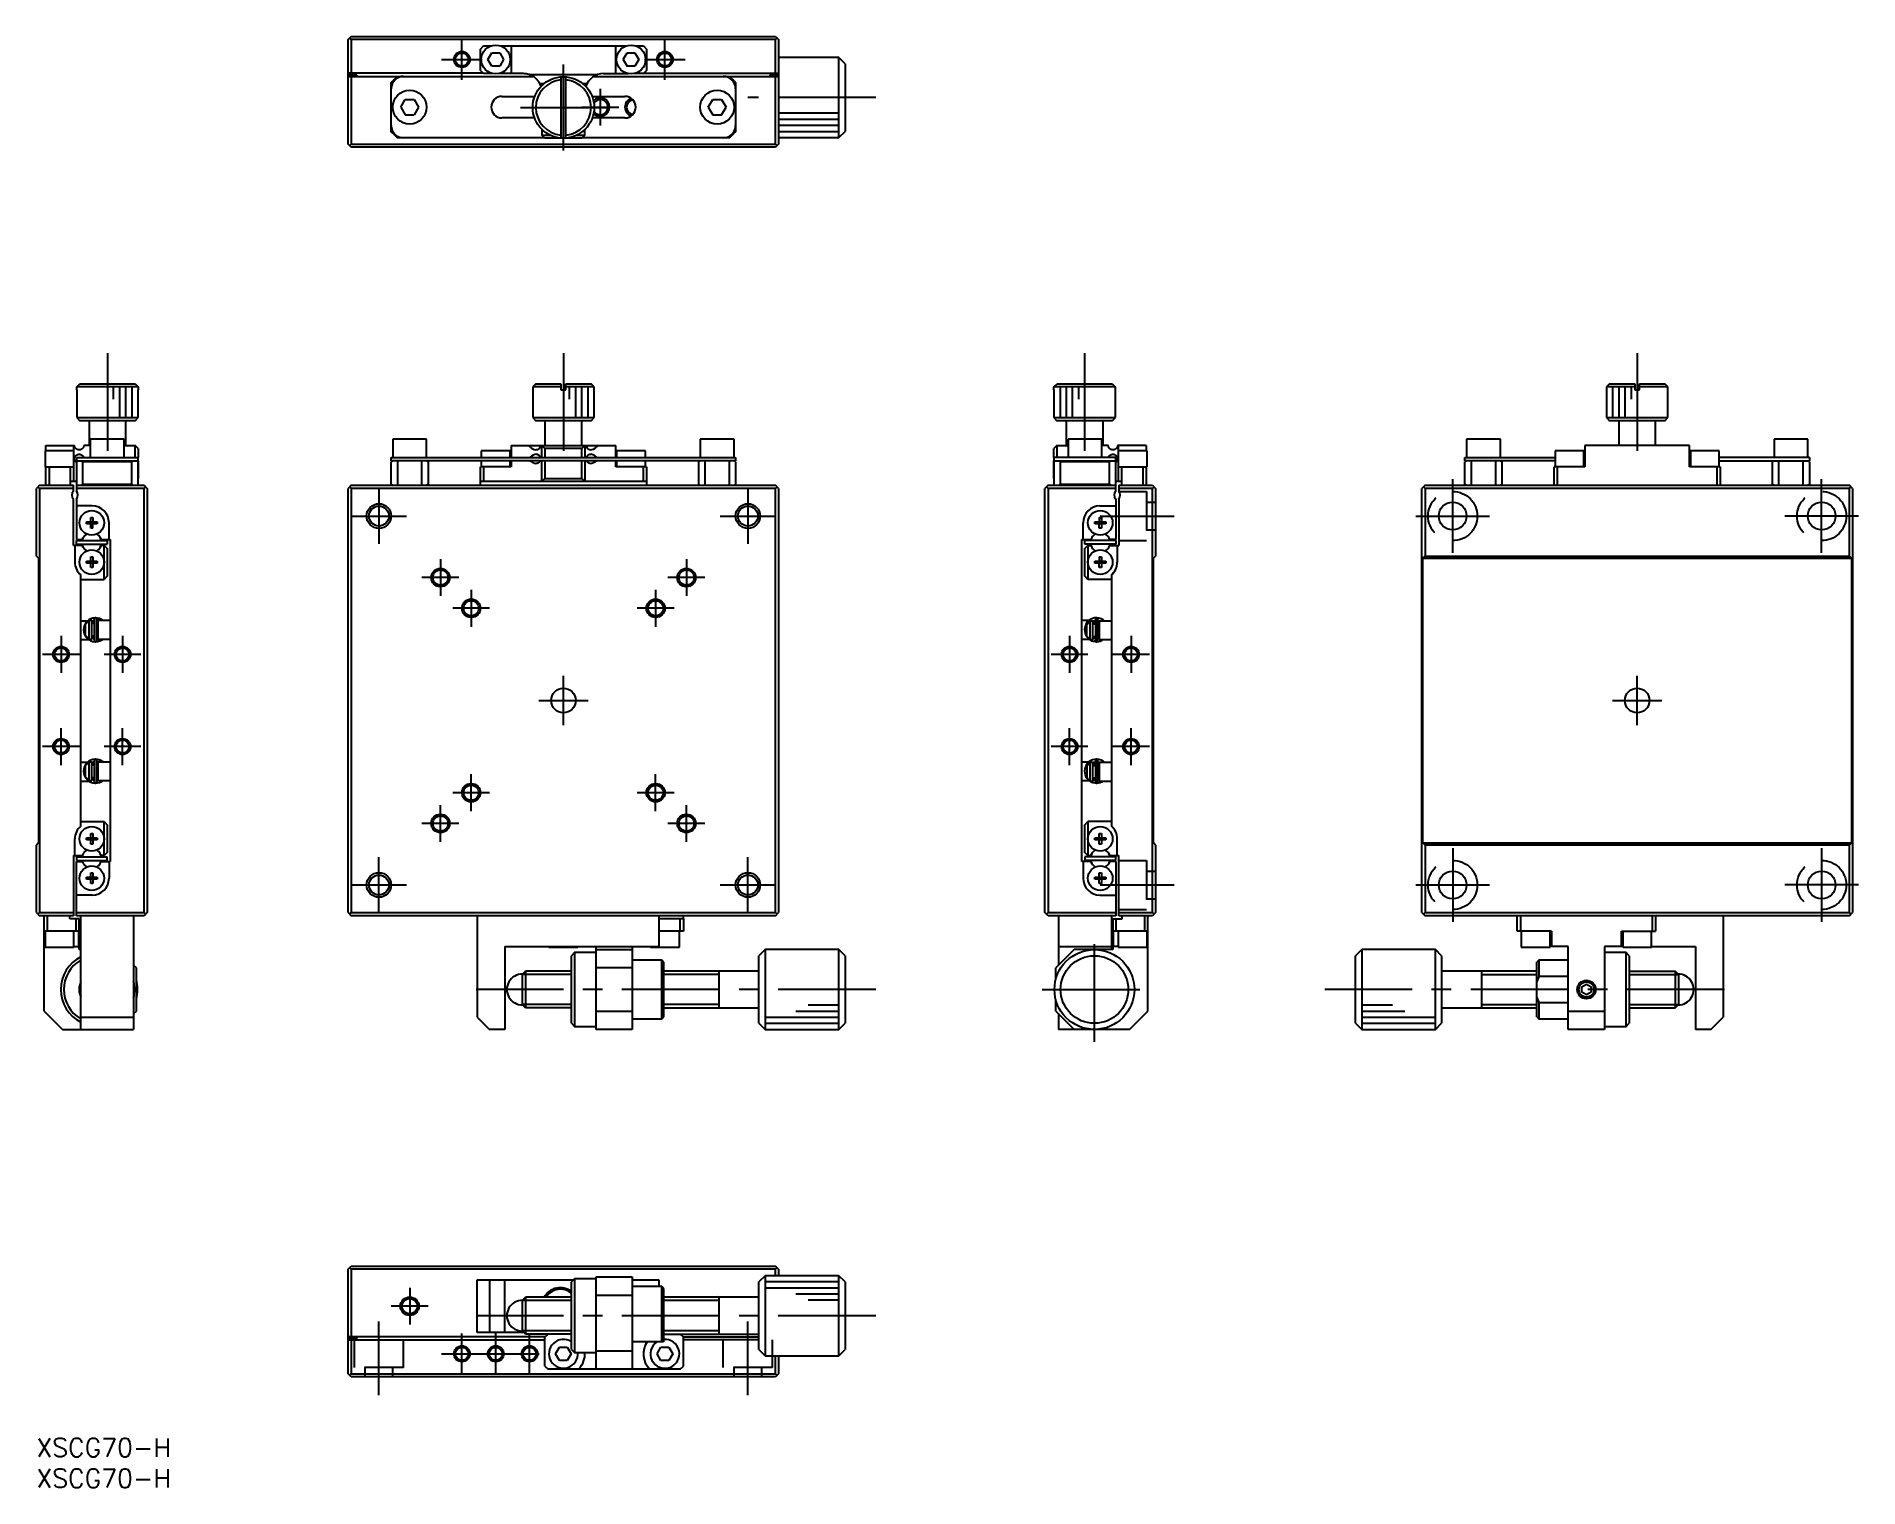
# Model space of a CAD drawing. Extents: x 0 to 296, y -8 to 228.
import ezdxf

# ---------------------------------------------------------------- set-up
doc = ezdxf.new("R2010")
doc.units = 0
doc.header["$LTSCALE"] = 0.5
doc.linetypes.add('CENTER', pattern=[50.8, 31.75, -6.35, 6.35, -6.35])
doc.linetypes.add('DASHED', pattern=[19.05, 12.7, -6.35])
for name, color, linetype in [('MSM_CENTER', 1, 'CENTER'), ('MSM_CONTINUOUS', 7, 'CONTINUOUS'), ('MSM_DASHED', 4, 'DASHED'), ('MSM_NARROW', 5, 'CONTINUOUS'), ('MSM_PART_NUMBER', 7, 'CONTINUOUS')]:
    doc.layers.add(name, color=color, linetype=linetype)
doc.styles.get("Standard").update_dxf_attribs({"font": 'txt.shx', "height": 3, "bigfont": 'bigfont.shx'})

# ---------------------------------------------------------------- blocks, each defined once
blk = doc.blocks.new('*U2')
at = {"layer": 'MSM_PART_NUMBER'}
blk.add_text('XSCG70-H', height=3, dxfattribs=at).set_placement((0, -3))
blk = doc.blocks.new('*U3')
at = {"layer": 'MSM_PART_NUMBER'}
blk.add_text('XSCG70-H', height=3, dxfattribs=at).set_placement((0, -8))

msp = doc.modelspace()

# ---------------------------------------------------------------- linework, layer by layer
at = {"layer": 'MSM_CENTER'}
for p, q in [((69.194929, 220.95), (69.194929, 227.55)), ((102.194929, 220.95), (102.194929, 227.55)), ((65.894929, 224.25), (72.494929, 224.25)), ((85.694929, 209.45), (85.694929, 223.45)), ((98.894929, 224.25), (105.494929, 224.25)), ((91.694929, 219.5), (91.694929, 213.5)), ((78.694929, 216.45), (92.694929, 216.45)), ((88.69493, 216.5), (94.694929, 216.5)), ((136.494929, 218.05), (115.694929, 218.05)), ((11.55, 176.5), (11.55, 160.5)), ((85.694929, 176.5), (85.694929, 159.5)), ((170.45, 176.5), (170.45, 160.5)), ((260.305071, 176.5), (260.305071, 159.5)), ((55.694929, 154.5), (55.694929, 145.5)), ((115.694929, 154.5), (115.694929, 145.5)), ((230.305071, 144), (230.305071, 156)), ((290.305071, 144), (290.305071, 156)), ((51.194929, 150), (60.194928, 150)), ((111.194929, 150), (120.194928, 150)), ((173, 150), (185, 150)), ((224.305071, 150), (236.305071, 150)), ((296.305071, 150), (284.305071, 150)), ((65.694929, 143.000001), (65.694929, 136.999999)), ((105.694929, 143.000001), (105.694929, 136.999999)), ((68.694931, 140), (62.694928, 140)), ((108.694931, 140), (102.694928, 140)), ((70.694929, 138.000001), (70.694929, 131.999999)), ((100.694929, 138.000001), (100.694929, 131.999999)), ((73.694931, 135), (67.694928, 135)), ((103.694931, 135), (97.694928, 135)), ((4, 130.500001), (4, 124.499999)), ((14, 130.500001), (14, 124.499999)), ((168, 130.500001), (168, 124.499999)), ((178, 130.500001), (178, 124.499999)), ((7.000002, 127.5), (0.999999, 127.5)), ((17.000002, 127.5), (10.999999, 127.5)), ((171.000001, 127.5), (164.999999, 127.5)), ((181.000001, 127.5), (174.999999, 127.5)), ((85.694929, 116), (85.694929, 124)), ((260.305071, 116), (260.305071, 124)), ((81.694929, 120), (89.694929, 120)), ((256.305071, 120), (264.305071, 120)), ((4, 109.499999), (4, 115.500001)), ((14, 109.499999), (14, 115.500001)), ((168, 109.499999), (168, 115.500001)), ((178, 109.499999), (178, 115.500001)), ((7.000002, 112.5), (0.999999, 112.5)), ((17.000002, 112.5), (10.999999, 112.5)), ((171.000001, 112.5), (164.999999, 112.5)), ((181.000001, 112.5), (174.999999, 112.5)), ((70.694929, 101.999999), (70.694929, 108.000001)), ((100.694929, 101.999999), (100.694929, 108.000001)), ((73.694931, 105), (67.694928, 105)), ((103.694931, 105), (97.694928, 105)), ((65.694929, 96.999999), (65.694929, 103.000001)), ((105.694929, 96.999999), (105.694929, 103.000001)), ((68.694931, 100), (62.694928, 100)), ((108.694931, 100), (102.694928, 100)), ((230.305071, 96), (230.305071, 84)), ((290.305071, 96), (290.305071, 84)), ((55.694929, 85.5), (55.694929, 94.5)), ((115.694929, 85.5), (115.694929, 94.5)), ((51.194929, 90), (60.194928, 90)), ((111.194929, 90), (120.194928, 90)), ((173, 90), (185, 90)), ((224.305071, 90), (236.305071, 90)), ((296.305071, 90), (284.305071, 90)), ((172.05, 64.5), (172.05, 81.5)), ((136.494929, 73), (71.494929, 73)), ((163.55, 73), (180.55, 73)), ((274.505071, 73), (209.505071, 73)), ((60.694929, 24.5), (60.694929, 18.5)), ((63.694928, 21.5), (57.694929, 21.5)), ((55.694929, 7), (55.694929, 19)), ((136.494929, 19.95), (71.494929, 19.95)), ((115.694929, 7), (115.694929, 19)), ((69.194928, 10.45), (69.194928, 17.05)), ((74.694928, 10.45), (74.694928, 17.05)), ((80.194927, 10.45), (80.194927, 17.05)), ((65.894928, 13.75), (83.494928, 13.75))]:
    msp.add_line(p, q, dxfattribs=at)
at = {"layer": 'MSM_CONTINUOUS'}
for p, q in [((50.694929, 227.5), (51.194929, 228)), ((50.694929, 210.5), (50.694929, 227.5)), ((50.944929, 227.75), (51.194929, 227.5)), ((51.194929, 228), (120.194929, 228)), ((120.194929, 227.5), (51.194929, 227.5)), ((51.194929, 227.5), (51.194929, 222)), ((72.194929, 225.95), (72.694929, 226.45)), ((72.194929, 222.45), (72.194929, 225.95)), ((72.694929, 226.45), (73.868794, 226.45)), ((73.424759, 224.25), (74.059844, 225.35)), ((74.059844, 225.35), (75.330015, 225.35)), ((75.330015, 225.35), (75.9651, 224.25)), ((75.521065, 226.45), (95.868794, 226.45)), ((77.194929, 226.45), (77.194929, 221.95)), ((94.194929, 221.95), (94.194929, 226.45)), ((95.424759, 224.25), (96.059844, 225.35)), ((96.059844, 225.35), (97.330015, 225.35)), ((97.330015, 225.35), (97.9651, 224.25)), ((97.521065, 226.45), (98.694929, 226.45)), ((98.694929, 226.45), (99.194929, 225.95)), ((99.194929, 225.95), (99.194929, 222.45)), ((120.194929, 228), (120.694929, 227.5)), ((120.194929, 227.5), (120.444929, 227.75)), ((120.194929, 222), (120.194929, 227.5)), ((120.694929, 227.5), (120.694929, 210.5)), ((72.694929, 221.95), (72.194929, 222.45)), ((74.059844, 223.15), (73.424759, 224.25)), ((75.330015, 223.15), (74.059844, 223.15)), ((75.9651, 224.25), (75.330015, 223.15)), ((95.424759, 224.25), (96.059844, 223.15)), ((97.330015, 223.15), (96.059844, 223.15)), ((97.9651, 224.25), (97.330015, 223.15)), ((99.194929, 222.45), (98.694929, 221.95)), ((130.494929, 224.55), (120.694929, 224.55)), ((130.494929, 211.55), (130.494929, 224.55)), ((131.494929, 223.55), (130.494929, 224.55)), ((131.494929, 223.55), (131.494929, 212.55)), ((72.644929, 222), (50.694929, 222)), ((50.694929, 221.75), (52.094929, 221.75)), ((50.694929, 221.5), (80.775168, 221.5)), ((51.194929, 221.5), (51.194929, 210.5)), ((52.094929, 221.5), (52.094929, 221.75)), ((57.694929, 220.5), (57.894929, 220.7)), ((57.694929, 212.5), (57.694929, 220.5)), ((58.694929, 221.5), (57.894929, 220.7)), ((57.894929, 220.7), (57.894929, 220.37178)), ((74.212747, 221.95), (72.694929, 221.95)), ((79.194929, 221.95), (75.177112, 221.95)), ((80.131679, 221.8), (91.25818, 221.8)), ((82.50471, 220.3), (81.874015, 220.3)), ((85.294929, 221.433974), (85.294929, 211.466026)), ((86.094929, 211.466026), (86.094929, 221.433974)), ((89.515844, 220.3), (88.885149, 220.3)), ((90.614948, 221.5), (120.694929, 221.5)), ((92.194929, 221.95), (96.212747, 221.95)), ((98.694929, 221.95), (97.177112, 221.95)), ((98.744929, 222), (120.694929, 222)), ((113.494929, 220.7), (112.694929, 221.5)), ((113.494929, 220.37178), (113.494929, 220.7)), ((113.494929, 220.7), (113.694929, 220.5)), ((113.694929, 220.5), (113.694929, 212.5)), ((120.694929, 221.75), (119.294929, 221.75)), ((119.294929, 221.5), (119.294929, 221.75)), ((120.194929, 210.5), (120.194929, 221.5)), ((59.251554, 216.5), (59.973242, 217.75)), ((59.251554, 216.5), (59.973242, 215.25)), ((59.973242, 217.75), (61.416617, 217.75)), ((61.416617, 217.75), (62.138305, 216.5)), ((62.138305, 216.5), (61.416617, 215.25)), ((75.694929, 218.25), (81.030168, 218.25)), ((90.359691, 218.25), (95.694929, 218.25)), ((109.251554, 216.5), (109.973242, 217.75)), ((109.251554, 216.5), (109.973242, 215.25)), ((109.973242, 217.75), (111.416617, 217.75)), ((111.416617, 217.75), (112.138305, 216.5)), ((111.416617, 215.25), (112.138305, 216.5)), ((59.973242, 215.25), (61.416617, 215.25)), ((80.992802, 214.75), (75.694929, 214.75)), ((95.694929, 214.75), (90.397057, 214.75)), ((109.973242, 215.25), (111.416617, 215.25)), ((51.194929, 210), (50.694929, 210.5)), ((51.194929, 210.5), (50.944929, 210.25)), ((51.194929, 210.5), (120.194929, 210.5)), ((57.894929, 212.3), (57.694929, 212.5)), ((57.894929, 212.62822), (57.894929, 212.3)), ((57.894929, 212.3), (58.694929, 211.5)), ((82.644929, 211.5), (58.694929, 211.5)), ((82.194929, 212.879286), (82.194929, 211.95)), ((82.194929, 211.95), (83.51548, 211.95)), ((82.694929, 211.45), (82.194929, 211.95)), ((88.694929, 211.45), (82.694929, 211.45)), ((87.874379, 211.95), (89.194929, 211.95)), ((89.194929, 211.95), (88.694929, 211.45)), ((112.694929, 211.5), (88.744929, 211.5)), ((89.194929, 211.95), (89.194929, 212.879286)), ((112.694929, 211.5), (113.494929, 212.3)), ((113.494929, 212.3), (113.494929, 212.62822)), ((113.694929, 212.5), (113.494929, 212.3)), ((120.444929, 210.25), (120.194929, 210.5)), ((120.694929, 210.5), (120.194929, 210)), ((120.694929, 211.55), (130.494929, 211.55)), ((130.494929, 211.55), (131.494929, 212.55)), ((120.194929, 210), (51.194929, 210)), ((6.55, 170.5), (6.566026, 170.5)), ((6.55, 170.5), (6.55, 166)), ((6.566026, 171), (7.067813, 171.5)), ((6.566026, 170.5), (6.566026, 171)), ((16.533974, 171), (6.566026, 171)), ((7.067813, 171.5), (16.032187, 171.5)), ((16.032187, 171.5), (16.533974, 171)), ((16.533974, 171), (16.533974, 170.5)), ((16.533974, 170.5), (16.55, 170.5)), ((16.55, 166), (16.55, 170.5)), ((81.194929, 171.5), (80.694929, 171)), ((85.294929, 171), (80.694929, 171)), ((80.694929, 171), (80.694929, 166)), ((81.194929, 171.5), (85.294929, 171.5)), ((85.294929, 171.5), (85.294929, 170.5)), ((85.294929, 170.5), (86.094929, 170.5)), ((86.094929, 170.5), (86.094929, 171.5)), ((86.094929, 171.5), (90.194929, 171.5)), ((90.694929, 171), (86.094929, 171)), ((90.694929, 171), (90.194929, 171.5)), ((90.694929, 166), (90.694929, 171)), ((165.45, 170.5), (165.466026, 170.5)), ((165.45, 170.5), (165.45, 166)), ((165.466026, 171), (165.967813, 171.5)), ((165.466026, 170.5), (165.466026, 171)), ((175.433974, 171), (165.466026, 171)), ((165.967813, 171.5), (174.932187, 171.5)), ((174.932187, 171.5), (175.433974, 171)), ((175.433974, 171), (175.433974, 170.5)), ((175.433974, 170.5), (175.45, 170.5)), ((175.45, 166), (175.45, 170.5)), ((255.805071, 171.5), (255.305071, 171)), ((259.905071, 171), (255.305071, 171)), ((255.305071, 171), (255.305071, 166)), ((255.805071, 171.5), (259.905071, 171.5)), ((259.905071, 171.5), (259.905071, 170.5)), ((259.905071, 170.5), (260.705071, 170.5)), ((260.705071, 170.5), (260.705071, 171.5)), ((260.705071, 171.5), (264.805071, 171.5)), ((265.305071, 171), (260.705071, 171)), ((265.305071, 171), (264.805071, 171.5)), ((265.305071, 166), (265.305071, 171)), ((6.55, 166), (16.55, 166)), ((6.55, 166), (7.05, 165.5)), ((16.05, 165.5), (16.55, 166)), ((80.694929, 166), (90.694929, 166)), ((80.694929, 166), (81.194929, 165.5)), ((90.194929, 165.5), (90.694929, 166)), ((165.45, 166), (175.45, 166)), ((165.45, 166), (165.95, 165.5)), ((174.95, 165.5), (175.45, 166)), ((255.305071, 166), (265.305071, 166)), ((255.305071, 166), (255.805071, 165.5)), ((264.805071, 165.5), (265.305071, 166)), ((16.05, 165.5), (7.05, 165.5)), ((8.55, 165.5), (8.55, 161.5)), ((14.55, 161.5), (14.55, 165.5)), ((90.194929, 165.5), (81.194929, 165.5)), ((82.694929, 165.5), (82.694929, 161.5)), ((88.694929, 161.5), (88.694929, 165.5)), ((174.95, 165.5), (165.95, 165.5)), ((167.45, 165.5), (167.45, 161.5)), ((173.45, 161.5), (173.45, 165.5)), ((264.805071, 165.5), (255.805071, 165.5)), ((257.305071, 165.5), (257.305071, 161.5)), ((263.305071, 161.5), (263.305071, 165.5)), ((6.1, 160.6), (1.4, 160.6)), ((1.4, 160.6), (1.4, 158)), ((1.55, 161.5), (6.2, 161.5)), ((1.55, 160.6), (1.55, 161.5)), ((6.05, 161.5), (6.05, 160.6)), ((6.1, 158), (6.1, 160.6)), ((6.200104, 161.487609), (6.2, 161.5)), ((6.200413, 161.475229), (6.200104, 161.487609)), ((6.200922, 161.462906), (6.200413, 161.475229)), ((6.201625, 161.450687), (6.200922, 161.462906)), ((6.202516, 161.438617), (6.201625, 161.450687)), ((6.20394, 161.423249), (6.202516, 161.438617)), ((6.205653, 161.408135), (6.20394, 161.423249)), ((6.207635, 161.393304), (6.205653, 161.408135)), ((6.209865, 161.378788), (6.207635, 161.393304)), ((6.212322, 161.364617), (6.209865, 161.378788)), ((6.214986, 161.350822), (6.212322, 161.364617)), ((6.221191, 161.322914), (6.214986, 161.350822)), ((6.228155, 161.296292), (6.221191, 161.322914)), ((6.235805, 161.270881), (6.228155, 161.296292)), ((6.244066, 161.246601), (6.235805, 161.270881)), ((6.252863, 161.223377), (6.244066, 161.246601)), ((6.262122, 161.20113), (6.252863, 161.223377)), ((6.281822, 161.159322), (6.262122, 161.20113)), ((6.303222, 161.120262), (6.281822, 161.159322)), ((6.326199, 161.08362), (6.303222, 161.120262)), ((6.357046, 161.040714), (6.326199, 161.08362)), ((6.390251, 161.000753), (6.357046, 161.040714)), ((6.425757, 160.963617), (6.390251, 161.000753)), ((6.463506, 160.929191), (6.425757, 160.963617)), ((6.502361, 160.898227), (6.463506, 160.929191)), ((6.543395, 160.869769), (6.502361, 160.898227)), ((6.586562, 160.843933), (6.543395, 160.869769)), ((6.631822, 160.820837), (6.586562, 160.843933)), ((6.681667, 160.799643), (6.631822, 160.820837)), ((6.660688, 159.991954), (6.704503, 160.008687)), ((6.733841, 160.781823), (6.681667, 160.799643)), ((6.704503, 160.008687), (6.749989, 160.022841)), ((6.788225, 160.767655), (6.733841, 160.781823)), ((6.749989, 160.022841), (6.79707, 160.034243)), ((6.829283, 160.759779), (6.788225, 160.767655)), ((6.79707, 160.034243), (6.84242, 160.042236)), ((6.871488, 160.754121), (6.829283, 160.759779)), ((6.84242, 160.042236), (6.889227, 160.047515)), ((6.914733, 160.75083), (6.871488, 160.754121)), ((6.889227, 160.047515), (6.9373, 160.049872)), ((6.958912, 160.750053), (6.914733, 160.75083)), ((6.9373, 160.049872), (6.986448, 160.049101)), ((7.003914, 160.751942), (6.958912, 160.750053)), ((6.986448, 160.049101), (7.03648, 160.044994)), ((7.049707, 160.756659), (7.003914, 160.751942)), ((7.03648, 160.044994), (7.087207, 160.037343)), ((7.096089, 160.764366), (7.049707, 160.756659)), ((7.087207, 160.037343), (7.12722, 160.028759)), ((7.130211, 160.771975), (7.096089, 160.764366)), ((7.12722, 160.028759), (7.167494, 160.01777)), ((7.164531, 160.781342), (7.130211, 160.771975)), ((7.198926, 160.792517), (7.164531, 160.781342)), ((7.167494, 160.01777), (7.207839, 160.004286)), ((7.233271, 160.805552), (7.198926, 160.792517)), ((7.265356, 160.819536), (7.233271, 160.805552)), ((7.297312, 160.835301), (7.265356, 160.819536)), ((7.328987, 160.852847), (7.297312, 160.835301)), ((7.360226, 160.872173), (7.328987, 160.852847)), ((7.390876, 160.893279), (7.360226, 160.872173)), ((7.420783, 160.916165), (7.390876, 160.893279)), ((7.447582, 160.938853), (7.420783, 160.916165)), ((7.473654, 160.963139), (7.447582, 160.938853)), ((7.498857, 160.98895), (7.473654, 160.963139)), ((7.523049, 161.016213), (7.498857, 160.98895)), ((7.546085, 161.044855), (7.523049, 161.016213)), ((7.567825, 161.074803), (7.546085, 161.044855)), ((7.583137, 161.097963), (7.567825, 161.074803)), ((7.597677, 161.121837), (7.583137, 161.097963)), ((7.611394, 161.146369), (7.597677, 161.121837)), ((7.624235, 161.171507), (7.611394, 161.146369)), ((7.635859, 161.196531), (7.624235, 161.171507)), ((7.646608, 161.222095), (7.635859, 161.196531)), ((7.656442, 161.248135), (7.646608, 161.222095)), ((7.665326, 161.274591), (7.656442, 161.248135)), ((7.673458, 161.302253), (7.665326, 161.274591)), ((7.680546, 161.33031), (7.673458, 161.302253)), ((7.686563, 161.358683), (7.680546, 161.33031)), ((7.691483, 161.387295), (7.686563, 161.358683)), ((7.695197, 161.415283), (7.691483, 161.387295)), ((7.69786, 161.443447), (7.695197, 161.415283)), ((7.699464, 161.471711), (7.69786, 161.443447)), ((7.7, 161.5), (7.699464, 161.471711)), ((8.75, 161.5), (7.7, 161.5)), ((14.25, 162.5), (8.75, 162.5)), ((8.75, 162.5), (8.75, 159.5)), ((14.25, 159.5), (14.25, 162.5)), ((14.25, 161.5), (16.05, 161.5)), ((16.05, 159.5), (16.05, 161.5)), ((16.55, 161), (16.05, 161.5)), ((16.55, 161), (16.55, 159.5)), ((63.444929, 162.5), (57.944929, 162.5)), ((57.944929, 162.5), (57.944929, 159.5)), ((63.444929, 159.5), (63.444929, 162.5)), ((77.044929, 160.6), (72.344929, 160.6)), ((72.344929, 160.6), (72.344929, 159.5)), ((77.044929, 159.5), (77.044929, 160.6)), ((77.194929, 161.5), (77.194929, 159.5)), ((77.194929, 161.5), (94.194929, 161.5)), ((80.154595, 161.393304), (80.131679, 161.5)), ((80.213302, 161.296292), (80.154595, 161.393304)), ((80.302961, 161.20113), (80.213302, 161.296292)), ((81.337275, 160.75), (81.190161, 160.763205)), ((81.337202, 160.05), (81.372405, 160.049101)), ((81.346057, 160.750053), (81.337275, 160.75)), ((81.382248, 160.751477), (81.346057, 160.750053)), ((81.372405, 160.049101), (81.4188, 160.044994)), ((81.417805, 160.754917), (81.382248, 160.751477)), ((81.45262, 160.760464), (81.417805, 160.754917)), ((81.4188, 160.044994), (81.463727, 160.037343)), ((81.486584, 160.76821), (81.45262, 160.760464)), ((81.463727, 160.037343), (81.493234, 160.030028)), ((81.51959, 160.778246), (81.486584, 160.76821)), ((81.493234, 160.030028), (81.52208, 160.020878)), ((81.551529, 160.790663), (81.51959, 160.778246)), ((81.52208, 160.020878), (81.550184, 160.009849)), ((81.550184, 160.009849), (81.577463, 159.996899)), ((81.582291, 160.805552), (81.551529, 160.790663)), ((81.60636, 160.819536), (81.582291, 160.805552)), ((81.629671, 160.835301), (81.60636, 160.819536)), ((81.652156, 160.852847), (81.629671, 160.835301)), ((81.673749, 160.872173), (81.652156, 160.852847)), ((81.694382, 160.893279), (81.673749, 160.872173)), ((81.713987, 160.916165), (81.694382, 160.893279)), ((81.731114, 160.938853), (81.713987, 160.916165)), ((81.747394, 160.963139), (81.731114, 160.938853)), ((81.762785, 160.98895), (81.747394, 160.963139)), ((81.777247, 161.016213), (81.762785, 160.98895)), ((81.790738, 161.044855), (81.777247, 161.016213)), ((81.803216, 161.074803), (81.790738, 161.044855)), ((81.812892, 161.100911), (81.803216, 161.074803)), ((81.821889, 161.127976), (81.812892, 161.100911)), ((81.830194, 161.155911), (81.821889, 161.127976)), ((81.837796, 161.184627), (81.830194, 161.155911)), ((81.844683, 161.214037), (81.837796, 161.184627)), ((81.850841, 161.244054), (81.844683, 161.214037)), ((81.856259, 161.274591), (81.850841, 161.244054)), ((81.860952, 161.305699), (81.856259, 161.274591)), ((81.864931, 161.337362), (81.860952, 161.305699)), ((81.868193, 161.369465), (81.864931, 161.337362)), ((81.870736, 161.401894), (81.868193, 161.369465)), ((81.872556, 161.434536), (81.870736, 161.401894)), ((81.87365, 161.467276), (81.872556, 161.434536)), ((81.874015, 161.5), (81.87365, 161.467276)), ((82.194929, 159.5), (82.194929, 161.5)), ((82.694929, 161), (82.194929, 161.5)), ((82.694929, 161), (82.694929, 159.5)), ((88.694929, 161), (82.694929, 161)), ((89.194929, 161.5), (88.694929, 161)), ((88.694929, 159.5), (88.694929, 161)), ((89.194929, 161.5), (89.194929, 159.5)), ((89.516241, 161.465709), (89.515844, 161.5)), ((89.51743, 161.431464), (89.516241, 161.465709)), ((89.51941, 161.397397), (89.51743, 161.431464)), ((89.522179, 161.363642), (89.51941, 161.397397)), ((89.525435, 161.332899), (89.522179, 161.363642)), ((89.529381, 161.302436), (89.525435, 161.332899)), ((89.53401, 161.272342), (89.529381, 161.302436)), ((89.539315, 161.242707), (89.53401, 161.272342)), ((89.545287, 161.213621), (89.539315, 161.242707)), ((89.55192, 161.185172), (89.545287, 161.213621)), ((89.559206, 161.157451), (89.55192, 161.185172)), ((89.567137, 161.130548), (89.559206, 161.157451)), ((89.57724, 161.100171), (89.567137, 161.130548)), ((89.588284, 161.070825), (89.57724, 161.100171)), ((89.600235, 161.042582), (89.588284, 161.070825)), ((89.613061, 161.015514), (89.600235, 161.042582)), ((89.62673, 160.989694), (89.613061, 161.015514)), ((89.641211, 160.965195), (89.62673, 160.989694)), ((89.656471, 160.942087), (89.641211, 160.965195)), ((89.672478, 160.920445), (89.656471, 160.942087)), ((89.691602, 160.897584), (89.672478, 160.920445)), ((89.711741, 160.876446), (89.691602, 160.897584)), ((89.732831, 160.857029), (89.711741, 160.876446)), ((89.754808, 160.839332), (89.732831, 160.857029)), ((89.777607, 160.82335), (89.754808, 160.839332)), ((89.801165, 160.809083), (89.777607, 160.82335)), ((89.800073, 159.99033), (89.830194, 160.005689)), ((89.825418, 160.796527), (89.801165, 160.809083)), ((89.860773, 160.781617), (89.825418, 160.796527)), ((89.830194, 160.005689), (89.861486, 160.01861)), ((89.897529, 160.769745), (89.860773, 160.781617)), ((89.861486, 160.01861), (89.89384, 160.029182)), ((89.89384, 160.029182), (89.927152, 160.037489)), ((89.935535, 160.760781), (89.897529, 160.769745)), ((89.927152, 160.037489), (89.961314, 160.04362)), ((89.974642, 160.754591), (89.935535, 160.760781)), ((89.961314, 160.04362), (89.996221, 160.04766)), ((90.014698, 160.751044), (89.974642, 160.754591)), ((89.996221, 160.04766), (90.031767, 160.049696)), ((90.052531, 160.75), (90.014698, 160.751044)), ((90.031767, 160.049696), (90.052647, 160.05)), ((90.052647, 160.05), (90.184688, 160.039225)), ((91.177621, 161.297867), (91.092752, 161.20619)), ((91.232358, 161.386628), (91.177621, 161.297867)), ((91.25818, 161.5), (91.232358, 161.386628)), ((94.194929, 159.5), (94.194929, 161.5)), ((99.044929, 160.6), (94.344929, 160.6)), ((94.344929, 160.6), (94.344929, 159.5)), ((99.044929, 159.5), (99.044929, 160.6)), ((113.444929, 162.5), (107.944929, 162.5)), ((107.944929, 162.5), (107.944929, 159.5)), ((113.444929, 159.5), (113.444929, 162.5)), ((165.95, 161.5), (165.45, 161)), ((165.45, 159.5), (165.45, 161)), ((165.95, 161.5), (165.95, 159.5)), ((165.95, 161.5), (167.75, 161.5)), ((173.25, 162.5), (167.75, 162.5)), ((167.75, 162.5), (167.75, 159.5)), ((173.25, 159.5), (173.25, 162.5)), ((174.3, 161.5), (173.25, 161.5)), ((174.300794, 161.465506), (174.3, 161.5)), ((174.303171, 161.431104), (174.300794, 161.465506)), ((174.307074, 161.39724), (174.303171, 161.431104)), ((174.3125, 161.363642), (174.307074, 161.39724)), ((174.316837, 161.341975), (174.3125, 161.363642)), ((174.321802, 161.320479), (174.316837, 161.341975)), ((174.328934, 161.293696), (174.321802, 161.320479)), ((174.337029, 161.267253), (174.328934, 161.293696)), ((174.34606, 161.241218), (174.337029, 161.267253)), ((174.355828, 161.216057), (174.34606, 161.241218)), ((174.366457, 161.191346), (174.355828, 161.216057)), ((174.37791, 161.16714), (174.366457, 161.191346)), ((174.387375, 161.148676), (174.37791, 161.16714)), ((174.39731, 161.130548), (174.387375, 161.148676)), ((174.409594, 161.109642), (174.39731, 161.130548)), ((174.422486, 161.089238), (174.409594, 161.109642)), ((174.43595, 161.069369), (174.422486, 161.089238)), ((174.456881, 161.04097), (174.43595, 161.069369)), ((174.478919, 161.013824), (174.456881, 161.04097)), ((174.497706, 160.992586), (174.478919, 161.013824)), ((174.517125, 160.972228), (174.497706, 160.992586)), ((174.53711, 160.952785), (174.517125, 160.972228)), ((174.555346, 160.936247), (174.53711, 160.952785)), ((174.573958, 160.920445), (174.555346, 160.936247)), ((174.600024, 160.899983), (174.573958, 160.920445)), ((174.626639, 160.880916), (174.600024, 160.899983)), ((174.653462, 160.863402), (174.626639, 160.880916)), ((174.680656, 160.847248), (174.653462, 160.863402)), ((174.707834, 160.8326), (174.680656, 160.847248)), ((174.735229, 160.819251), (174.707834, 160.8326)), ((174.762545, 160.807274), (174.735229, 160.819251)), ((174.789949, 160.796527), (174.762545, 160.807274)), ((174.787942, 160.002726), (174.819107, 160.013574)), ((174.811196, 160.789034), (174.789949, 160.796527)), ((174.832437, 160.782249), (174.811196, 160.789034)), ((174.819107, 160.013574), (174.850231, 160.022906)), ((174.863295, 160.773611), (174.832437, 160.782249)), ((174.850231, 160.022906), (174.8888, 160.032471)), ((174.894044, 160.766395), (174.863295, 160.773611)), ((174.8888, 160.032471), (174.927103, 160.039862)), ((174.924603, 160.760557), (174.894044, 160.766395)), ((174.969514, 160.754331), (174.924603, 160.760557)), ((174.927103, 160.039862), (174.961271, 160.044733)), ((174.961271, 160.044733), (174.995078, 160.047986)), ((175.013777, 160.750875), (174.969514, 160.754331)), ((174.995078, 160.047986), (175.028636, 160.049696)), ((175.053111, 160.750006), (175.013777, 160.750875)), ((175.028636, 160.049696), (175.072321, 160.049668)), ((175.081812, 160.750675), (175.053111, 160.750006)), ((175.072321, 160.049668), (175.11535, 160.047147)), ((175.123857, 160.753645), (175.081812, 160.750675)), ((175.11535, 160.047147), (175.157375, 160.042274)), ((175.164922, 160.758857), (175.123857, 160.753645)), ((175.157375, 160.042274), (175.198815, 160.035088)), ((175.217441, 160.76893), (175.164922, 160.758857)), ((175.198815, 160.035088), (175.239115, 160.025765)), ((175.268068, 160.782402), (175.217441, 160.76893)), ((175.239115, 160.025765), (175.278666, 160.014291)), ((175.316024, 160.798764), (175.268068, 160.782402)), ((175.278666, 160.014291), (175.316984, 160.00087)), ((175.362036, 160.817993), (175.316024, 160.798764)), ((175.405619, 160.83967), (175.362036, 160.817993)), ((175.447259, 160.863851), (175.405619, 160.83967)), ((175.485773, 160.889588), (175.447259, 160.863851)), ((175.522448, 160.917511), (175.485773, 160.889588)), ((175.557013, 160.947335), (175.522448, 160.917511)), ((175.589764, 160.979275), (175.557013, 160.947335)), ((175.620378, 161.012998), (175.589764, 160.979275)), ((175.649195, 161.048928), (175.620378, 161.012998)), ((175.675957, 161.086862), (175.649195, 161.048928)), ((175.70088, 161.127367), (175.675957, 161.086862)), ((175.714734, 161.152677), (175.70088, 161.127367)), ((175.727896, 161.179122), (175.714734, 161.152677)), ((175.740319, 161.206812), (175.727896, 161.179122)), ((175.749022, 161.228203), (175.740319, 161.206812)), ((175.757278, 161.250461), (175.749022, 161.228203)), ((175.765036, 161.273658), (175.757278, 161.250461)), ((175.772248, 161.297867), (175.765036, 161.273658)), ((175.776756, 161.314727), (175.772248, 161.297867)), ((175.780973, 161.332135), (175.776756, 161.314727)), ((175.784868, 161.350104), (175.780973, 161.332135)), ((175.787492, 161.363601), (175.784868, 161.350104)), ((175.789916, 161.377432), (175.787492, 161.363601)), ((175.792122, 161.391581), (175.789916, 161.377432)), ((175.79409, 161.406031), (175.792122, 161.391581)), ((175.79542, 161.417282), (175.79409, 161.406031)), ((175.796595, 161.428746), (175.79542, 161.417282)), ((175.797607, 161.440388), (175.796595, 161.428746)), ((175.798451, 161.45217), (175.797607, 161.440388)), ((175.799119, 161.464059), (175.798451, 161.45217)), ((175.799604, 161.476017), (175.799119, 161.464059)), ((175.7999, 161.488009), (175.799604, 161.476017)), ((175.8, 161.5), (175.7999, 161.488009)), ((180.45, 161.5), (175.8, 161.5)), ((180.6, 160.6), (175.9, 160.6)), ((175.9, 160.6), (175.9, 158)), ((175.95, 160.6), (175.95, 161.5)), ((180.45, 161.5), (180.45, 160.6)), ((180.6, 158), (180.6, 160.6)), ((238.055071, 162.5), (232.555071, 162.5)), ((232.555071, 162.5), (232.555071, 159.5)), ((238.055071, 159.5), (238.055071, 162.5)), ((251.655071, 160.6), (246.955071, 160.6)), ((246.955071, 160.6), (246.955071, 158)), ((251.655071, 158), (251.655071, 160.6)), ((268.805071, 161.5), (251.805071, 161.5)), ((251.805071, 161.5), (251.805071, 158)), ((268.805071, 158), (268.805071, 161.5)), ((273.655071, 160.6), (268.955071, 160.6)), ((268.955071, 160.6), (268.955071, 158)), ((273.655071, 158), (273.655071, 160.6)), ((288.055071, 162.5), (282.555071, 162.5)), ((282.555071, 162.5), (282.555071, 159.5)), ((288.055071, 159.5), (288.055071, 162.5)), ((1.4, 158), (6.1, 158)), ((1.55, 155), (1.55, 158)), ((2.05, 158), (2.05, 155)), ((5.55, 155), (5.55, 158)), ((6.05, 158), (6.05, 155.6)), ((6.200004, 159.302242), (6.200109, 159.3127)), ((6.200045, 159.291789), (6.200004, 159.302242)), ((6.200239, 159.281085), (6.200045, 159.291789)), ((6.200109, 159.3127), (6.200357, 159.323134)), ((6.200585, 159.270409), (6.200239, 159.281085)), ((6.200357, 159.323134), (6.200749, 159.333513)), ((6.201079, 159.259792), (6.200585, 159.270409)), ((6.200749, 159.333513), (6.201301, 159.344149)), ((6.201718, 159.249264), (6.201079, 159.259792)), ((6.201301, 159.344149), (6.201999, 159.354708)), ((6.202758, 159.235743), (6.201718, 159.249264)), ((6.201999, 159.354708), (6.202837, 159.365167)), ((6.204025, 159.222403), (6.202758, 159.235743)), ((6.202837, 159.365167), (6.20381, 159.375499)), ((6.20381, 159.375499), (6.205248, 159.388565)), ((6.205506, 159.209288), (6.204025, 159.222403)), ((6.205248, 159.388565), (6.206889, 159.401416)), ((6.207649, 159.193166), (6.205506, 159.209288)), ((6.206889, 159.401416), (6.20872, 159.41403)), ((6.210089, 159.177404), (6.207649, 159.193166)), ((6.20872, 159.41403), (6.210725, 159.426384)), ((6.212804, 159.162015), (6.210089, 159.177404)), ((6.210725, 159.426384), (6.213739, 159.442897)), ((6.215771, 159.147013), (6.212804, 159.162015)), ((6.213739, 159.442897), (6.217038, 159.458956)), ((6.218965, 159.13241), (6.215771, 159.147013)), ((6.217038, 159.458956), (6.220596, 159.474556)), ((6.222362, 159.118221), (6.218965, 159.13241)), ((6.220596, 159.474556), (6.227893, 159.502702)), ((6.23019, 159.089303), (6.222362, 159.118221)), ((6.227893, 159.502702), (6.235936, 159.52952)), ((6.2388, 159.061799), (6.23019, 159.089303)), ((6.235936, 159.52952), (6.24466, 159.555102)), ((6.248119, 159.035602), (6.2388, 159.061799)), ((6.24466, 159.555102), (6.253998, 159.579544)), ((6.258069, 159.010604), (6.248119, 159.035602)), ((6.253998, 159.579544), (6.263886, 159.602937)), ((6.268574, 158.986696), (6.258069, 159.010604)), ((6.263886, 159.602937), (6.274256, 159.625377)), ((6.291431, 158.941047), (6.268574, 158.986696)), ((6.274256, 159.625377), (6.300802, 159.675782)), ((6.316377, 158.898595), (6.291431, 158.941047)), ((6.300802, 159.675782), (6.329969, 159.722476)), ((6.343297, 158.859014), (6.316377, 158.898595)), ((6.329969, 159.722476), (6.361661, 159.765704)), ((6.372076, 158.821979), (6.343297, 158.859014)), ((6.361661, 159.765704), (6.395782, 159.805712)), ((6.412223, 158.777203), (6.372076, 158.821979)), ((6.395782, 159.805712), (6.432235, 159.842745)), ((6.455499, 158.736094), (6.412223, 158.777203)), ((6.432235, 159.842745), (6.470924, 159.877049)), ((6.499942, 158.700044), (6.455499, 158.736094)), ((6.470924, 159.877049), (6.517206, 159.912534)), ((6.5, 159.5), (16.55, 159.5)), ((6.5, 159.5), (6.5, 154.061438)), ((6.5, 159), (16.55, 159)), ((6.517206, 159.912534), (6.56646, 159.94452)), ((6.56646, 159.94452), (6.618618, 159.972819)), ((6.618618, 159.972819), (6.660688, 159.991954)), ((7.207839, 160.004286), (7.238852, 159.992142)), ((7.238852, 159.992142), (7.269778, 159.978405)), ((7.269778, 159.978405), (7.300497, 159.963059)), ((7.5, 158.8), (7.3, 159)), ((7.300497, 159.963059), (7.330886, 159.946085)), ((7.330886, 159.946085), (7.355118, 159.93117)), ((7.355118, 159.93117), (7.379051, 159.91515)), ((7.379051, 159.91515), (7.402605, 159.898035)), ((7.402605, 159.898035), (7.425702, 159.879834)), ((7.425702, 159.879834), (7.44891, 159.859985)), ((7.44891, 159.859985), (7.471539, 159.83897)), ((7.471539, 159.83897), (7.493495, 159.816825)), ((7.493495, 159.816825), (7.514685, 159.79359)), ((7.5, 158.8), (7.5, 155.2)), ((15.5, 158.8), (7.5, 158.8)), ((7.514685, 159.79359), (7.534545, 159.769895)), ((7.534545, 159.769895), (7.553582, 159.745173)), ((7.553582, 159.745173), (7.571711, 159.719487)), ((7.571711, 159.719487), (7.588849, 159.692902)), ((7.588849, 159.692902), (7.605509, 159.664419)), ((7.605509, 159.664419), (7.62101, 159.635011)), ((7.62101, 159.635011), (7.635276, 159.604777)), ((7.635276, 159.604777), (7.64823, 159.573817)), ((7.64823, 159.573817), (7.657256, 159.549576)), ((7.657256, 159.549576), (7.665468, 159.524953)), ((7.665468, 159.524953), (7.672842, 159.5)), ((15.7, 159), (15.5, 158.8)), ((15.5, 155.2), (15.5, 158.8)), ((16.5, 159.5), (16.5, 155)), ((16.55, 159), (16.55, 156.1)), ((57.694929, 159), (57.694929, 159.5)), ((57.694929, 159.5), (113.694929, 159.5)), ((57.894929, 159), (57.694929, 158.8)), ((113.694929, 159), (57.694929, 159)), ((57.694929, 155.2), (57.694929, 158.8)), ((58.694929, 159), (58.694929, 155)), ((62.694929, 155), (62.694929, 159)), ((63.694929, 158.8), (63.494929, 159)), ((63.694929, 158.8), (63.694929, 155.2)), ((77.194929, 158), (72.194929, 158)), ((72.194929, 155), (72.194929, 158)), ((72.344929, 159), (72.344929, 158)), ((72.694929, 158), (72.694929, 155.6)), ((77.044929, 158), (77.044929, 159)), ((77.194929, 159), (77.194929, 158)), ((80.210614, 159.500031), (80.282245, 159.579544)), ((81.337235, 158.55), (81.220267, 158.558584)), ((81.347125, 158.550102), (81.337235, 158.55)), ((81.387914, 158.551903), (81.347125, 158.550102)), ((81.427736, 158.556246), (81.387914, 158.551903)), ((81.466462, 158.563265), (81.427736, 158.556246)), ((81.50396, 158.573098), (81.466462, 158.563265)), ((81.531785, 158.582625), (81.50396, 158.573098)), ((81.5589, 158.593981), (81.531785, 158.582625)), ((81.585228, 158.607198), (81.5589, 158.593981)), ((81.577463, 159.996899), (81.603833, 159.981984)), ((81.61069, 158.622312), (81.585228, 158.607198)), ((81.603833, 159.981984), (81.629212, 159.96506)), ((81.635208, 158.639354), (81.61069, 158.622312)), ((81.629212, 159.96506), (81.653516, 159.946085)), ((81.658703, 158.65836), (81.635208, 158.639354)), ((81.653516, 159.946085), (81.672837, 159.92873)), ((81.679389, 158.677644), (81.658703, 158.65836)), ((81.672837, 159.92873), (81.691449, 159.90984)), ((81.699226, 158.698718), (81.679389, 158.677644)), ((81.691449, 159.90984), (81.709307, 159.889451)), ((81.718154, 158.721536), (81.699226, 158.698718)), ((81.709307, 159.889451), (81.726365, 159.867596)), ((81.736117, 158.746056), (81.718154, 158.721536)), ((81.726365, 159.867596), (81.742579, 159.844311)), ((81.753058, 158.772231), (81.736117, 158.746056)), ((81.742579, 159.844311), (81.757904, 159.819631)), ((81.76892, 158.80002), (81.753058, 158.772231)), ((81.757904, 159.819631), (81.772294, 159.79359)), ((81.781701, 158.825256), (81.76892, 158.80002)), ((81.772294, 159.79359), (81.78418, 159.769524)), ((81.793717, 158.851755), (81.781701, 158.825256)), ((81.78418, 159.769524), (81.795383, 159.744323)), ((81.804944, 158.879426), (81.793717, 158.851755)), ((81.795383, 159.744323), (81.805886, 159.718068)), ((81.815361, 158.908178), (81.804944, 158.879426)), ((81.805886, 159.718068), (81.815672, 159.69084)), ((81.824947, 158.937919), (81.815361, 158.908178)), ((81.815672, 159.69084), (81.824723, 159.66272)), ((81.824723, 159.66272), (81.833022, 159.633789)), ((81.833679, 158.968556), (81.824947, 158.937919)), ((81.833022, 159.633789), (81.840551, 159.604128)), ((81.841535, 159), (81.833679, 158.968556)), ((81.840551, 159.604128), (81.847294, 159.573817)), ((81.847294, 159.573817), (81.852045, 159.549576)), ((81.852045, 159.549576), (81.856334, 159.524953)), ((81.856334, 159.524953), (81.860156, 159.5)), ((82.194929, 155.6), (82.194929, 159)), ((82.694929, 159), (82.694929, 156.1)), ((88.694929, 156.1), (88.694929, 159)), ((89.194929, 159), (89.194929, 155.6)), ((89.529702, 159.5), (89.534775, 159.532393)), ((89.534775, 159.532393), (89.540658, 159.564279)), ((89.540658, 159.564279), (89.547339, 159.595556)), ((89.547339, 159.595556), (89.554807, 159.626119)), ((89.55639, 158.96772), (89.548324, 159)), ((89.554807, 159.626119), (89.563047, 159.655863)), ((89.565342, 158.936374), (89.55639, 158.96772)), ((89.563047, 159.655863), (89.572048, 159.684684)), ((89.575158, 158.906144), (89.565342, 158.936374)), ((89.572048, 159.684684), (89.581796, 159.712478)), ((89.585892, 158.876907), (89.575158, 158.906144)), ((89.581796, 159.712478), (89.592292, 159.739197)), ((89.597515, 158.848735), (89.585892, 158.876907)), ((89.592292, 159.739197), (89.60357, 159.764948)), ((89.609996, 158.821701), (89.597515, 158.848735)), ((89.60357, 159.764948), (89.615605, 159.789679)), ((89.623305, 158.795877), (89.609996, 158.821701)), ((89.615605, 159.789679), (89.628369, 159.813337)), ((89.63741, 158.771336), (89.623305, 158.795877)), ((89.628369, 159.813337), (89.641835, 159.835871)), ((89.652283, 158.748149), (89.63741, 158.771336)), ((89.641835, 159.835871), (89.655977, 159.857229)), ((89.667892, 158.726389), (89.652283, 158.748149)), ((89.655977, 159.857229), (89.670767, 159.87736)), ((89.686554, 158.703346), (89.667892, 158.726389)), ((89.670767, 159.87736), (89.689976, 159.900589)), ((89.706218, 158.681986), (89.686554, 158.703346)), ((89.689976, 159.900589), (89.71021, 159.922064)), ((89.726821, 158.662309), (89.706218, 158.681986)), ((89.71021, 159.922064), (89.731402, 159.941779)), ((89.748302, 158.644317), (89.726821, 158.662309)), ((89.731402, 159.941779), (89.753487, 159.959731)), ((89.770598, 158.62801), (89.748302, 158.644317)), ((89.753487, 159.959731), (89.776399, 159.975916)), ((89.793648, 158.613389), (89.770598, 158.62801)), ((89.776399, 159.975916), (89.800073, 159.99033)), ((89.817389, 158.600454), (89.793648, 158.613389)), ((89.84788, 158.586634), (89.817389, 158.600454)), ((89.879475, 158.575163), (89.84788, 158.586634)), ((89.912072, 158.565954), (89.879475, 158.575163)), ((89.94557, 158.558921), (89.912072, 158.565954)), ((89.97987, 158.553976), (89.94557, 158.558921)), ((90.01487, 158.551032), (89.97987, 158.553976)), ((90.05047, 158.550003), (90.01487, 158.551032)), ((90.052522, 158.55), (90.05047, 158.550003)), ((94.194929, 158), (94.194929, 159)), ((99.194929, 158), (94.194929, 158)), ((94.344929, 159), (94.344929, 158)), ((98.694929, 155.6), (98.694929, 158)), ((99.044929, 158), (99.044929, 159)), ((99.194929, 158), (99.194929, 155)), ((107.894929, 159), (107.694929, 158.8)), ((107.694929, 155.2), (107.694929, 158.8)), ((108.694929, 159), (108.694929, 155)), ((112.694929, 155), (112.694929, 159)), ((113.694929, 158.8), (113.494929, 159)), ((113.694929, 159.5), (113.694929, 159)), ((113.694929, 158.8), (113.694929, 155.2)), ((175.5, 159.5), (165.45, 159.5)), ((165.45, 156.1), (165.45, 159)), ((165.45, 159), (175.5, 159)), ((165.5, 155), (165.5, 159.5)), ((166.5, 158.8), (166.3, 159)), ((174.5, 158.8), (166.5, 158.8)), ((166.5, 158.8), (166.5, 155.2)), ((174.327158, 159.5), (174.334773, 159.525719)), ((174.334773, 159.525719), (174.34328, 159.551087)), ((174.34328, 159.551087), (174.352649, 159.576046)), ((174.352649, 159.576046), (174.362046, 159.598695)), ((174.362046, 159.598695), (174.372144, 159.620953)), ((174.372144, 159.620953), (174.382914, 159.642777)), ((174.382914, 159.642777), (174.395711, 159.666612)), ((174.395711, 159.666612), (174.409293, 159.689862)), ((174.409293, 159.689862), (174.423612, 159.712478)), ((174.423612, 159.712478), (174.438172, 159.733781)), ((174.438172, 159.733781), (174.453367, 159.754453)), ((174.453367, 159.754453), (174.46915, 159.774461)), ((174.46915, 159.774461), (174.491865, 159.800984)), ((174.491865, 159.800984), (174.515548, 159.826176)), ((174.7, 159), (174.5, 158.8)), ((174.5, 155.2), (174.5, 158.8)), ((174.515548, 159.826176), (174.533703, 159.844)), ((174.533703, 159.844), (174.552303, 159.861067)), ((174.552303, 159.861067), (174.571298, 159.87736)), ((174.571298, 159.87736), (174.593162, 159.89481)), ((174.593162, 159.89481), (174.615433, 159.91127)), ((174.615433, 159.91127), (174.646002, 159.931888)), ((174.646002, 159.931888), (174.677107, 159.950729)), ((174.677107, 159.950729), (174.708593, 159.967788)), ((174.708593, 159.967788), (174.732655, 159.979553)), ((174.732655, 159.979553), (174.756837, 159.99033)), ((174.756837, 159.99033), (174.787942, 160.002726)), ((175.316984, 160.00087), (175.354227, 159.985526)), ((175.354227, 159.985526), (175.399866, 159.963396)), ((175.399866, 159.963396), (175.443655, 159.938386)), ((175.443655, 159.938386), (175.485309, 159.910742)), ((175.485309, 159.910742), (175.525286, 159.880176)), ((175.5, 154.061438), (175.5, 159.5)), ((175.537451, 158.730006), (175.50003, 158.700022)), ((175.525286, 159.880176), (175.563069, 159.847047)), ((175.573917, 158.763334), (175.537451, 158.730006)), ((175.563069, 159.847047), (175.599069, 159.810908)), ((175.60787, 158.798717), (175.573917, 158.763334)), ((175.599069, 159.810908), (175.632804, 159.772059)), ((175.639733, 158.836626), (175.60787, 158.798717)), ((175.632804, 159.772059), (175.664433, 159.730084)), ((175.669311, 158.876971), (175.639733, 158.836626)), ((175.664433, 159.730084), (175.683089, 159.702117)), ((175.688004, 158.905725), (175.669311, 158.876971)), ((175.683089, 159.702117), (175.700832, 159.67272)), ((175.705703, 158.935921), (175.688004, 158.905725)), ((175.700832, 159.67272), (175.717582, 159.64181)), ((175.718991, 158.960948), (175.705703, 158.935921)), ((175.717582, 159.64181), (175.733341, 159.609104)), ((175.73161, 158.987089), (175.718991, 158.960948)), ((175.743516, 159.014455), (175.73161, 158.987089)), ((175.733341, 159.609104), (175.740783, 159.592094)), ((175.740783, 159.592094), (175.747936, 159.574563)), ((175.752732, 159.037946), (175.743516, 159.014455)), ((175.747936, 159.574563), (175.757074, 159.550101)), ((175.761401, 159.062486), (175.752732, 159.037946)), ((175.757074, 159.550101), (175.765618, 159.524488)), ((175.769462, 159.088166), (175.761401, 159.062486)), ((175.765618, 159.524488), (175.773495, 159.497624)), ((175.774202, 159.104979), (175.769462, 159.088166)), ((175.773495, 159.497624), (175.777212, 159.483475)), ((175.778667, 159.122387), (175.774202, 159.104979)), ((175.777212, 159.483475), (175.780725, 159.468943)), ((175.78282, 159.140383), (175.778667, 159.122387)), ((175.780725, 159.468943), (175.784015, 159.45402)), ((175.786622, 159.158964), (175.78282, 159.140383)), ((175.784015, 159.45402), (175.786662, 159.440808)), ((175.790032, 159.178126), (175.786622, 159.158964)), ((175.786662, 159.440808), (175.789122, 159.427251)), ((175.789122, 159.427251), (175.791377, 159.41337)), ((175.793013, 159.197864), (175.790032, 159.178126)), ((175.791377, 159.41337), (175.793408, 159.39919)), ((175.794639, 159.210507), (175.793013, 159.197864)), ((175.793408, 159.39919), (175.795197, 159.384734)), ((175.796072, 159.223411), (175.794639, 159.210507)), ((175.795197, 159.384734), (175.796724, 159.370024)), ((175.7973, 159.236533), (175.796072, 159.223411)), ((175.796724, 159.370024), (175.797695, 159.358695)), ((175.798312, 159.249828), (175.7973, 159.236533)), ((175.797695, 159.358695), (175.7985, 159.347191)), ((175.799096, 159.263254), (175.798312, 159.249828)), ((175.7985, 159.347191), (175.799135, 159.335554)), ((175.79964, 159.276766), (175.799096, 159.263254)), ((175.799135, 159.335554), (175.799596, 159.323823)), ((175.799596, 159.323823), (175.799881, 159.312039)), ((175.799907, 159.28847), (175.79964, 159.276766)), ((175.799881, 159.312039), (175.799986, 159.300241)), ((175.799986, 159.300241), (175.799907, 159.28847)), ((175.9, 158), (180.6, 158)), ((175.95, 155.6), (175.95, 158)), ((176.45, 158), (176.45, 155)), ((179.95, 155), (179.95, 158)), ((180.45, 158), (180.45, 155)), ((232.305071, 159), (232.305071, 159.5)), ((232.305071, 159.5), (246.955071, 159.5)), ((232.505071, 159), (232.305071, 158.8)), ((246.955071, 159), (232.305071, 159)), ((232.305071, 155.2), (232.305071, 158.8)), ((233.305071, 159), (233.305071, 155)), ((237.305071, 155), (237.305071, 159)), ((238.305071, 158.8), (238.105071, 159)), ((238.305071, 158.8), (238.305071, 155.2)), ((251.805071, 158), (246.805071, 158)), ((246.805071, 155), (246.805071, 158)), ((247.305071, 158), (247.305071, 155)), ((251.805071, 159.5), (251.655071, 159.5)), ((251.655071, 159), (251.805071, 159)), ((268.955071, 159.5), (268.805071, 159.5)), ((268.805071, 159), (268.955071, 159)), ((273.805071, 158), (268.805071, 158)), ((273.305071, 155), (273.305071, 158)), ((288.305071, 159.5), (273.655071, 159.5)), ((273.655071, 159), (288.305071, 159)), ((273.805071, 158), (273.805071, 155)), ((282.505071, 159), (282.305071, 158.8)), ((282.305071, 155.2), (282.305071, 158.8)), ((283.305071, 159), (283.305071, 155)), ((287.305071, 155), (287.305071, 159)), ((288.305071, 158.8), (288.105071, 159)), ((288.305071, 159.5), (288.305071, 159)), ((288.305071, 158.8), (288.305071, 155.2)), ((0.5, 155), (0, 154.5)), ((0, 143.5), (0, 154.5)), ((0.5, 154.5), (0.25, 154.75)), ((0.5, 155), (6, 155)), ((0.5, 154.5), (0.5, 85.5)), ((6, 154.5), (0.5, 154.5)), ((6.5, 155.6), (5.55, 155.6)), ((6, 154.061438), (6, 155)), ((6.5, 155), (17.5, 155)), ((17.5, 154.5), (6.5, 154.5)), ((7.3, 155), (7.5, 155.2)), ((7.5, 155.2), (15.5, 155.2)), ((15.5, 155.2), (15.7, 155)), ((16.5, 156.05), (16.55, 156.1)), ((17.5, 155), (18, 154.5)), ((17.75, 154.75), (17.5, 154.5)), ((17.5, 85.5), (17.5, 154.5)), ((18, 154.5), (18, 85.5)), ((51.194929, 155), (50.694929, 154.5)), ((50.694929, 85.5), (50.694929, 154.5)), ((51.194929, 154.5), (50.944929, 154.75)), ((51.194929, 155), (120.194929, 155)), ((51.194929, 154.5), (51.194929, 85.5)), ((120.194929, 154.5), (51.194929, 154.5)), ((57.694929, 155.2), (57.894929, 155)), ((63.494929, 155), (63.694929, 155.2)), ((99.194929, 155.6), (72.194929, 155.6)), ((82.194929, 155.6), (82.694929, 156.1)), ((82.694929, 156.1), (88.694929, 156.1)), ((88.694929, 156.1), (89.194929, 155.6)), ((107.694929, 155.2), (107.894929, 155)), ((113.494929, 155), (113.694929, 155.2)), ((120.694929, 154.5), (120.194929, 155)), ((120.444929, 154.75), (120.194929, 154.5)), ((120.194929, 85.5), (120.194929, 154.5)), ((120.694929, 154.5), (120.694929, 85.5)), ((164.5, 155), (164, 154.5)), ((164, 85.5), (164, 154.5)), ((164.5, 154.5), (164.25, 154.75)), ((164.5, 155), (175.5, 155)), ((175.5, 154.5), (164.5, 154.5)), ((164.5, 154.5), (164.5, 85.5)), ((165.45, 156.1), (165.5, 156.05)), ((166.3, 155), (166.5, 155.2)), ((166.5, 155.2), (174.5, 155.2)), ((174.5, 155.2), (174.7, 155)), ((176.45, 155.6), (175.5, 155.6)), ((176, 155), (176, 154.061438)), ((176, 155), (181.5, 155)), ((181.5, 154.5), (176, 154.5)), ((181.5, 155), (182, 154.5)), ((181.75, 154.75), (181.5, 154.5)), ((181.5, 85.5), (181.5, 154.5)), ((182, 154.5), (182, 143.5)), ((225.805071, 155), (225.305071, 154.5)), ((225.305071, 85.5), (225.305071, 154.5)), ((225.805071, 154.5), (225.555071, 154.75)), ((225.805071, 155), (294.805071, 155)), ((225.805071, 154.5), (225.805071, 143.5)), ((294.805071, 154.5), (225.805071, 154.5)), ((232.305071, 155.2), (232.505071, 155)), ((238.105071, 155), (238.305071, 155.2)), ((282.305071, 155.2), (282.505071, 155)), ((288.105071, 155), (288.305071, 155.2)), ((295.305071, 154.5), (294.805071, 155)), ((295.055071, 154.75), (294.805071, 154.5)), ((294.805071, 143.5), (294.805071, 154.5)), ((295.305071, 154.5), (295.305071, 85.5)), ((6, 145.2), (6, 152.738562)), ((6.5, 152.738562), (6.5, 146.2)), ((9.05, 151.65), (6.5, 151.65)), ((172.95, 151.65), (175.5, 151.65)), ((175.5, 152.738562), (175.5, 146.2)), ((176, 152.738562), (176, 145.2)), ((8.113639, 149.08), (8.82, 149.08)), ((8.113639, 148.72), (8.113639, 149.08)), ((8.82, 148.72), (8.113639, 148.72)), ((8.82, 149.786361), (9.18, 149.786361)), ((8.82, 149.08), (8.82, 149.786361)), ((8.830372, 149.069628), (8.82, 149.08)), ((8.830372, 148.730372), (8.82, 148.72)), ((8.82, 148.013639), (8.82, 148.72)), ((8.830372, 148.730372), (8.830372, 149.069628)), ((8.830372, 149.069628), (9.169628, 149.069628)), ((9.169628, 148.730372), (8.830372, 148.730372)), ((9.169628, 149.069628), (9.18, 149.08)), ((9.169628, 149.069628), (9.169628, 148.730372)), ((9.169628, 148.730372), (9.18, 148.72)), ((9.18, 149.786361), (9.18, 149.08)), ((9.18, 149.08), (9.886361, 149.08)), ((9.886361, 148.72), (9.18, 148.72)), ((9.18, 148.013639), (9.18, 148.72)), ((9.886361, 149.08), (9.886361, 148.72)), ((11.8, 146.2), (11.8, 148.9)), ((170.2, 146.2), (170.2, 148.9)), ((172.113639, 148.72), (172.113639, 149.08)), ((172.113639, 149.08), (172.82, 149.08)), ((172.82, 148.72), (172.113639, 148.72)), ((172.82, 149.786361), (173.18, 149.786361)), ((172.82, 149.786361), (172.82, 149.08)), ((172.830372, 149.069628), (172.82, 149.08)), ((172.830372, 148.730372), (172.82, 148.72)), ((172.82, 148.013639), (172.82, 148.72)), ((172.830372, 149.069628), (173.169628, 149.069628)), ((172.830372, 148.730372), (172.830372, 149.069628)), ((173.169628, 148.730372), (172.830372, 148.730372)), ((173.169628, 149.069628), (173.18, 149.08)), ((173.169628, 149.069628), (173.169628, 148.730372)), ((173.169628, 148.730372), (173.18, 148.72)), ((173.18, 149.786361), (173.18, 149.08)), ((173.18, 149.08), (173.886361, 149.08)), ((173.18, 148.72), (173.18, 148.013639)), ((173.886361, 148.72), (173.18, 148.72)), ((173.886361, 149.08), (173.886361, 148.72)), ((7.455588, 145.2), (6, 145.2)), ((6.25, 145.2), (6.25, 142.5)), ((6.5, 146.2), (7.455588, 146.2)), ((6.5, 146), (11.5, 146)), ((6.5, 145.4), (6.5, 146)), ((6.5, 145.4), (11.5, 145.4)), ((7.455588, 146.2), (7.625185, 146.49375)), ((7.625185, 144.90625), (7.455588, 145.2)), ((9.18, 148.013639), (8.82, 148.013639)), ((10.374815, 146.49375), (10.544412, 146.2)), ((10.544412, 145.2), (10.374815, 144.90625)), ((10.544412, 146.2), (12, 146.2)), ((11, 145.2), (10.544412, 145.2)), ((11, 139.7), (11, 145.2)), ((11, 145.2), (11.5, 144.7)), ((11.5, 146), (11.5, 145.4)), ((12, 146.2), (12, 93.8)), ((170, 146.2), (171.455588, 146.2)), ((170, 93.8), (170, 146.2)), ((170.5, 145.4), (170.5, 146)), ((175.5, 146), (170.5, 146)), ((175.5, 145.4), (170.5, 145.4)), ((170.5, 144.7), (171, 145.2)), ((171, 145.2), (171, 139.7)), ((171, 145.2), (171.455588, 145.2)), ((171.625185, 146.49375), (171.455588, 146.2)), ((171.455588, 145.2), (171.625185, 144.90625)), ((173.18, 148.013639), (172.82, 148.013639)), ((174.544412, 146.2), (174.374815, 146.49375)), ((174.374815, 144.90625), (174.544412, 145.2)), ((175.5, 146.2), (174.544412, 146.2)), ((174.544412, 145.2), (176, 145.2)), ((175.5, 146), (175.5, 145.4)), ((175.75, 145.2), (175.75, 142.5)), ((0, 143.5), (0.35, 143.15)), ((0.35, 143.15), (0.35, 96.85)), ((8.113639, 142.68), (8.82, 142.68)), ((8.113639, 142.32), (8.113639, 142.68)), ((8.82, 142.32), (8.113639, 142.32)), ((8.82, 143.386361), (9.18, 143.386361)), ((8.82, 142.68), (8.82, 143.386361)), ((8.830372, 142.669628), (8.82, 142.68)), ((8.830372, 142.330372), (8.82, 142.32)), ((8.82, 141.613639), (8.82, 142.32)), ((8.830372, 142.330372), (8.830372, 142.669628)), ((8.830372, 142.669628), (9.169628, 142.669628)), ((9.169628, 142.330372), (8.830372, 142.330372)), ((9.169628, 142.669628), (9.18, 142.68)), ((9.169628, 142.669628), (9.169628, 142.330372)), ((9.169628, 142.330372), (9.18, 142.32)), ((9.18, 143.386361), (9.18, 142.68)), ((9.18, 142.68), (9.886361, 142.68)), ((9.18, 142.32), (9.18, 141.613639)), ((9.886361, 142.32), (9.18, 142.32)), ((9.886361, 142.68), (9.886361, 142.32)), ((11.5, 144.7), (11.5, 140.2)), ((170.5, 140.2), (170.5, 144.7)), ((172.113639, 142.32), (172.113639, 142.68)), ((172.113639, 142.68), (172.82, 142.68)), ((172.82, 142.32), (172.113639, 142.32)), ((172.82, 143.386361), (173.18, 143.386361)), ((172.82, 143.386361), (172.82, 142.68)), ((172.830372, 142.669628), (172.82, 142.68)), ((172.830372, 142.330372), (172.82, 142.32)), ((172.82, 141.613639), (172.82, 142.32)), ((172.830372, 142.669628), (173.169628, 142.669628)), ((172.830372, 142.330372), (172.830372, 142.669628)), ((173.169628, 142.330372), (172.830372, 142.330372)), ((173.169628, 142.669628), (173.18, 142.68)), ((173.169628, 142.669628), (173.169628, 142.330372)), ((173.169628, 142.330372), (173.18, 142.32)), ((173.18, 143.386361), (173.18, 142.68)), ((173.18, 142.68), (173.886361, 142.68)), ((173.18, 142.32), (173.18, 141.613639)), ((173.886361, 142.32), (173.18, 142.32)), ((173.886361, 142.68), (173.886361, 142.32)), ((181.65, 143.15), (182, 143.5)), ((181.65, 96.85), (181.65, 143.15)), ((225.455071, 143.15), (225.805071, 143.5)), ((225.455071, 96.85), (225.455071, 143.15)), ((225.455071, 143.15), (295.155071, 143.15)), ((225.805071, 143.5), (294.805071, 143.5)), ((294.805071, 143.5), (295.155071, 143.15)), ((295.155071, 143.15), (295.155071, 96.85)), ((7.2, 99.579062), (7.2, 140.420938)), ((7.2, 139.7), (11, 139.7)), ((9.18, 141.613639), (8.82, 141.613639)), ((11.5, 140.2), (11, 139.7)), ((171, 139.7), (170.5, 140.2)), ((174.8, 139.7), (171, 139.7)), ((173.18, 141.613639), (172.82, 141.613639)), ((174.8, 140.420938), (174.8, 99.579062)), ((10.381193, 133.292969), (9.633654, 133.453626)), ((9.97064, 133.340621), (9.937171, 133.333217)), ((10.00443, 133.346344), (9.97064, 133.340621)), ((10.038459, 133.350371), (10.00443, 133.346344)), ((10.072643, 133.352693), (10.038459, 133.350371)), ((10.106901, 133.353304), (10.072643, 133.352693)), ((10.141147, 133.352203), (10.106901, 133.353304)), ((10.175298, 133.349392), (10.141147, 133.352203)), ((10.20927, 133.344877), (10.175298, 133.349392)), ((10.24298, 133.33867), (10.20927, 133.344877)), ((10.276346, 133.330784), (10.24298, 133.33867)), ((8.248683, 132.9), (7.2, 132.9)), ((8, 132.416515), (8.5, 132.945683)), ((8, 130.583485), (8, 132.416515)), ((8.5, 130.054317), (8, 130.583485)), ((8.5, 133), (8.5, 130)), ((9, 133), (8.5, 133)), ((8.99981, 132.942321), (9.411485, 133.053536)), ((9, 130), (9, 133)), ((9.2, 132.9), (9, 132.9)), ((9.411506, 132.5), (9, 132.5)), ((9, 130.5), (9.411506, 130.5)), ((9.2, 132.5), (9.2, 132.9)), ((9.2, 130.008123), (9.2, 130.5)), ((9.2, 130.4), (9.411506, 130.4)), ((9.411506, 133.259909), (9.411506, 129.759909)), ((9.808138, 133.287204), (9.79999, 133.283279)), ((9.801506, 129.759909), (9.801506, 133.259909)), ((9.801506, 132.658228), (9.80184, 132.672462)), ((10, 132.5), (9.801506, 132.5)), ((9.801506, 130.5), (10, 130.5)), ((9.801506, 130.4), (10, 130.4)), ((9.80184, 132.672462), (9.802902, 132.687451)), ((9.802902, 132.687451), (9.804689, 132.702369)), ((9.804689, 132.702369), (9.807198, 132.717181)), ((9.807198, 132.717181), (9.810422, 132.731853)), ((9.839511, 133.301115), (9.808138, 133.287204)), ((9.810422, 132.731853), (9.814354, 132.746349)), ((9.814354, 132.746349), (9.818987, 132.760635)), ((9.818987, 132.760635), (9.824309, 132.774678)), ((9.824309, 132.774678), (9.830309, 132.788444)), ((9.830309, 132.788444), (9.836973, 132.801901)), ((9.836973, 132.801901), (9.844288, 132.815015)), ((9.871527, 133.313441), (9.839511, 133.301115)), ((9.844288, 132.815015), (9.852236, 132.827755)), ((9.852236, 132.827755), (9.860801, 132.84009)), ((9.860801, 132.84009), (9.869963, 132.851989)), ((9.869963, 132.851989), (9.879701, 132.863423)), ((9.904107, 133.32415), (9.871527, 133.313441)), ((9.879701, 132.863423), (9.889994, 132.874363)), ((9.889994, 132.874363), (9.900817, 132.884781)), ((9.900817, 132.884781), (9.912147, 132.894649)), ((9.937171, 133.333217), (9.904107, 133.32415)), ((9.912147, 132.894649), (9.923957, 132.903944)), ((9.923957, 132.903944), (9.936219, 132.912638)), ((9.936219, 132.912638), (9.948903, 132.92071)), ((9.948903, 132.92071), (9.96198, 132.928138)), ((9.96198, 132.928138), (9.975418, 132.9349)), ((9.975418, 132.9349), (9.989183, 132.940978)), ((9.989183, 132.940978), (9.999977, 132.945178)), ((10, 133), (10, 130)), ((12, 133), (10, 133)), ((10.271911, 133.011398), (10.265732, 133)), ((10.278245, 133.023513), (10.271911, 133.011398)), ((10.380579, 133.293246), (10.2763, 132.99999)), ((10.309286, 133.321239), (10.276346, 133.330784)), ((10.284692, 133.036263), (10.278245, 133.023513)), ((10.29121, 133.049565), (10.284692, 133.036263)), ((10.297754, 133.063328), (10.29121, 133.049565)), ((10.304281, 133.077461), (10.297754, 133.063328)), ((10.310747, 133.09187), (10.304281, 133.077461)), ((10.341717, 133.310057), (10.309286, 133.321239)), ((10.317109, 133.106458), (10.310747, 133.09187)), ((10.323325, 133.121128), (10.317109, 133.106458)), ((10.329353, 133.135781), (10.323325, 133.121128)), ((10.335152, 133.150321), (10.329353, 133.135781)), ((10.340685, 133.164649), (10.335152, 133.150321)), ((10.345913, 133.17867), (10.340685, 133.164649)), ((10.371894, 133.297982), (10.341717, 133.310057)), ((10.350803, 133.192291), (10.345913, 133.17867)), ((10.355321, 133.20542), (10.350803, 133.192291)), ((10.359438, 133.21797), (10.355321, 133.20542)), ((10.363125, 133.229857), (10.359438, 133.21797)), ((10.366359, 133.241001), (10.363125, 133.229857)), ((10.369117, 133.251328), (10.366359, 133.241001)), ((10.371381, 133.260769), (10.369117, 133.251328)), ((10.370628, 133.29825), (10.372567, 133.297593)), ((10.373136, 133.269261), (10.371381, 133.260769)), ((10.854437, 133.000223), (10.371474, 133.297171)), ((10.372567, 133.297593), (10.373989, 133.295741)), ((10.37437, 133.276747), (10.373136, 133.269261)), ((10.373989, 133.295741), (10.374884, 133.292706)), ((10.375076, 133.283177), (10.37437, 133.276747)), ((10.374884, 133.292706), (10.375247, 133.288509)), ((10.375247, 133.288509), (10.375076, 133.283177)), ((10.40077, 133.284342), (10.381193, 133.292969)), ((171.145871, 133), (170, 133)), ((170.8, 132.316515), (171.3, 132.845683)), ((170.8, 130.483485), (170.8, 132.316515)), ((171.3, 129.954317), (170.8, 130.483485)), ((171.3, 132.9), (171.3, 129.9)), ((171.8, 132.9), (171.3, 132.9)), ((171.628526, 133.297171), (171.610568, 133.289376)), ((171.62249, 133.293794), (171.619421, 133.293246)), ((171.684303, 133.319172), (171.628106, 133.297982)), ((171.695248, 132.900064), (172.198452, 133.053543)), ((171.780252, 132.939155), (171.781755, 132.939534)), ((171.781518, 132.939423), (171.796078, 132.945203)), ((171.796078, 132.945203), (171.810345, 132.950029)), ((171.8, 129.9), (171.8, 132.9)), ((172.198494, 132.4), (171.8, 132.4)), ((171.8, 130.4), (172.198494, 130.4)), ((171.810345, 132.950029), (171.824842, 132.954126)), ((171.824842, 132.954126), (171.839532, 132.957481)), ((171.839532, 132.957481), (171.854379, 132.960085)), ((171.854379, 132.960085), (171.869342, 132.961929)), ((171.869342, 132.961929), (171.884383, 132.963008)), ((171.884383, 132.963008), (171.899463, 132.963318)), ((171.899463, 132.963318), (171.914541, 132.962858)), ((171.914541, 132.962858), (171.929578, 132.96163)), ((171.929578, 132.96163), (171.944534, 132.959636)), ((171.944534, 132.959636), (171.95937, 132.956883)), ((171.95937, 132.956883), (171.974046, 132.953378)), ((171.974046, 132.953378), (171.988526, 132.949131)), ((171.988526, 132.949131), (172.00277, 132.944155)), ((172, 132.4), (172, 132.9454)), ((172.198494, 132.5), (172, 132.5)), ((172, 130.074612), (172, 130.4)), ((172.00277, 132.944155), (172.016743, 132.938463)), ((172.016743, 132.938463), (172.030409, 132.932072)), ((172.030409, 132.932072), (172.043733, 132.925)), ((172.043733, 132.925), (172.056682, 132.917266)), ((172.056682, 132.917266), (172.069223, 132.908893)), ((172.069223, 132.908893), (172.081327, 132.899903)), ((172.081327, 132.899903), (172.092964, 132.89032)), ((172.092964, 132.89032), (172.104106, 132.88017)), ((172.104106, 132.88017), (172.114726, 132.869481)), ((172.114726, 132.869481), (172.124801, 132.858279)), ((172.124801, 132.858279), (172.134307, 132.846594)), ((172.134307, 132.846594), (172.143222, 132.834457)), ((172.143222, 132.834457), (172.151527, 132.821897)), ((172.151527, 132.821897), (172.159202, 132.808946)), ((172.159202, 132.808946), (172.166231, 132.795636)), ((172.166231, 132.795636), (172.172599, 132.782001)), ((172.172599, 132.782001), (172.178292, 132.768073)), ((172.178292, 132.768073), (172.183297, 132.753887)), ((172.183297, 132.753887), (172.187604, 132.739476)), ((172.187604, 132.739476), (172.191205, 132.724874)), ((172.191205, 132.724874), (172.194091, 132.710118)), ((172.194091, 132.710118), (172.196256, 132.69524)), ((172.196256, 132.69524), (172.197697, 132.680278)), ((172.197697, 132.680278), (172.19841, 132.665265)), ((172.19841, 132.665265), (172.198494, 132.658228)), ((172.198494, 133.259909), (172.198494, 129.759909)), ((172.588494, 129.759909), (172.588494, 133.259909)), ((172.8, 132.5), (172.588494, 132.5)), ((172.8, 132.4), (172.588494, 132.4)), ((172.588494, 130.4), (172.8, 130.4)), ((172.588548, 133.05322), (173.092175, 132.900087)), ((172.8, 132.9), (172.8, 129.9)), ((174.8, 132.9), (172.8, 132.9)), ((173, 132.94273), (173, 132.9)), ((7.2, 129.9), (8.517927, 129.9)), ((8.5, 130), (9, 130)), ((9.411452, 129.966596), (8.999851, 130.077142)), ((9.80159, 130.354552), (9.801506, 130.361589)), ((9.802303, 130.339539), (9.80159, 130.354552)), ((9.803744, 130.324577), (9.802303, 130.339539)), ((9.805909, 130.309699), (9.803744, 130.324577)), ((9.808795, 130.294943), (9.805909, 130.309699)), ((9.812396, 130.280341), (9.808795, 130.294943)), ((9.816703, 130.26593), (9.812396, 130.280341)), ((9.821708, 130.251744), (9.816703, 130.26593)), ((9.827401, 130.237816), (9.821708, 130.251744)), ((9.833769, 130.224181), (9.827401, 130.237816)), ((9.840798, 130.210871), (9.833769, 130.224181)), ((9.848473, 130.19792), (9.840798, 130.210871)), ((9.856778, 130.18536), (9.848473, 130.19792)), ((9.865693, 130.173223), (9.856778, 130.18536)), ((9.875199, 130.161538), (9.865693, 130.173223)), ((9.885274, 130.150336), (9.875199, 130.161538)), ((9.895894, 130.139647), (9.885274, 130.150336)), ((9.907036, 130.129497), (9.895894, 130.139647)), ((9.918673, 130.119914), (9.907036, 130.129497)), ((9.930777, 130.110924), (9.918673, 130.119914)), ((9.943318, 130.102551), (9.930777, 130.110924)), ((9.956267, 130.094817), (9.943318, 130.102551)), ((9.969591, 130.087745), (9.956267, 130.094817)), ((9.983257, 130.081354), (9.969591, 130.087745)), ((9.99723, 130.075663), (9.983257, 130.081354)), ((9.999981, 130.074638), (9.99723, 130.075663)), ((10, 130), (12, 130)), ((10.313649, 129.699978), (10.314961, 129.700405)), ((10.314961, 129.700405), (10.316138, 129.70079)), ((10.316138, 129.70079), (10.317401, 129.701207)), ((10.317401, 129.701207), (10.319494, 129.701903)), ((10.319494, 129.701903), (10.322134, 129.702791)), ((10.322134, 129.702791), (10.323183, 129.703148)), ((10.323183, 129.703148), (10.3251, 129.703804)), ((10.3251, 129.703804), (10.326293, 129.704216)), ((10.326293, 129.704216), (10.330602, 129.705723)), ((10.330602, 129.705723), (10.332031, 129.70623)), ((10.332031, 129.70623), (10.334843, 129.707238)), ((10.334843, 129.707238), (10.371894, 129.721835)), ((10.368163, 129.722097), (10.370628, 129.721567)), ((10.370628, 129.721567), (10.370322, 129.722295)), ((10.371894, 129.721835), (10.370628, 129.721567)), ((10.371662, 129.722726), (10.389585, 129.730508)), ((170, 130), (171.169533, 130)), ((171.3, 129.9), (171.8, 129.9)), ((171.598949, 129.735601), (171.626054, 129.723722)), ((171.619229, 129.72662), (171.666356, 129.899999)), ((171.625014, 129.737736), (171.624744, 129.732234)), ((171.624744, 129.732234), (171.625002, 129.727845)), ((171.625002, 129.727845), (171.625443, 129.725637)), ((171.625809, 129.744315), (171.625014, 129.737736)), ((171.625443, 129.725637), (171.628106, 129.721835)), ((171.627125, 129.751928), (171.625809, 129.744315)), ((171.628954, 129.760524), (171.627125, 129.751928)), ((171.628106, 129.721835), (171.658283, 129.70976)), ((171.631282, 129.770046), (171.628954, 129.760524)), ((171.634095, 129.780433), (171.631282, 129.770046)), ((171.637374, 129.791615), (171.634095, 129.780433)), ((171.641098, 129.803519), (171.637374, 129.791615)), ((171.645242, 129.816066), (171.641098, 129.803519)), ((171.649778, 129.829174), (171.645242, 129.816066)), ((171.654677, 129.842755), (171.649778, 129.829174)), ((171.659906, 129.856722), (171.654677, 129.842755)), ((171.658283, 129.70976), (171.690714, 129.698578)), ((171.665432, 129.870981), (171.659906, 129.856722)), ((171.671217, 129.885439), (171.665432, 129.870981)), ((171.677223, 129.9), (171.671217, 129.885439)), ((171.676509, 129.70292), (172.366344, 129.566191)), ((171.690714, 129.698578), (171.723654, 129.689033)), ((171.723654, 129.689033), (171.75702, 129.681148)), ((171.75702, 129.681148), (171.79073, 129.67494)), ((171.779625, 130.080224), (171.76721, 130.085612)), ((171.79073, 129.67494), (171.824702, 129.670425)), ((171.804303, 130.071733), (171.799974, 130.073215)), ((171.818733, 130.067321), (171.804303, 130.071733)), ((171.833368, 130.063648), (171.818733, 130.067321)), ((171.824702, 129.670425), (171.858853, 129.667614)), ((171.848171, 130.060726), (171.833368, 130.063648)), ((171.863103, 130.058563), (171.848171, 130.060726)), ((171.858853, 129.667614), (171.893099, 129.666513)), ((171.878123, 130.057165), (171.863103, 130.058563)), ((171.893193, 130.056535), (171.878123, 130.057165)), ((171.893099, 129.666513), (171.927357, 129.667124)), ((171.908273, 130.056674), (171.893193, 130.056535)), ((171.923323, 130.057582), (171.908273, 130.056674)), ((171.938303, 130.059256), (171.923323, 130.057582)), ((171.927357, 129.667124), (171.961541, 129.669446)), ((171.953175, 130.061689), (171.938303, 130.059256)), ((171.9679, 130.064875), (171.953175, 130.061689)), ((171.961541, 129.669446), (171.99557, 129.673474)), ((171.98244, 130.068803), (171.9679, 130.064875)), ((171.996757, 130.073463), (171.98244, 130.068803)), ((171.99557, 129.673474), (172.02936, 129.679196)), ((172.010817, 130.078839), (171.996757, 130.073463)), ((172.024582, 130.084917), (172.010817, 130.078839)), ((172.03802, 130.091679), (172.024582, 130.084917)), ((172.02936, 129.679196), (172.062829, 129.6866)), ((172.051097, 130.099107), (172.03802, 130.091679)), ((172.063781, 130.107179), (172.051097, 130.099107)), ((172.062829, 129.6866), (172.095893, 129.695667)), ((172.076043, 130.115873), (172.063781, 130.107179)), ((172.087853, 130.125168), (172.076043, 130.115873)), ((172.099183, 130.135036), (172.087853, 130.125168)), ((172.095893, 129.695667), (172.128473, 129.706377)), ((172.110006, 130.145454), (172.099183, 130.135036)), ((172.120299, 130.156394), (172.110006, 130.145454)), ((172.130037, 130.167828), (172.120299, 130.156394)), ((172.128473, 129.706377), (172.160489, 129.718702)), ((172.139199, 130.179727), (172.130037, 130.167828)), ((172.147764, 130.192062), (172.139199, 130.179727)), ((172.155712, 130.204802), (172.147764, 130.192062)), ((172.163027, 130.217916), (172.155712, 130.204802)), ((172.160489, 129.718702), (172.191862, 129.732613)), ((172.169691, 130.231373), (172.163027, 130.217916)), ((172.175691, 130.245139), (172.169691, 130.231373)), ((172.181013, 130.259182), (172.175691, 130.245139)), ((172.185646, 130.273468), (172.181013, 130.259182)), ((172.189578, 130.287964), (172.185646, 130.273468)), ((172.192802, 130.302636), (172.189578, 130.287964)), ((172.191862, 129.732613), (172.20001, 129.736538)), ((172.195311, 130.317448), (172.192802, 130.302636)), ((172.197098, 130.332366), (172.195311, 130.317448)), ((172.19816, 130.347355), (172.197098, 130.332366)), ((172.198494, 130.361589), (172.19816, 130.347355)), ((172.800099, 130.008323), (172.588516, 129.966281)), ((172.8, 129.9), (174.8, 129.9)), ((8.248683, 109.9), (7.2, 109.9)), ((8, 109.416515), (8.5, 109.945683)), ((8.5, 110), (8.5, 107)), ((9, 110), (8.5, 110)), ((8.99981, 109.942321), (9.411485, 110.053536)), ((9, 107), (9, 110)), ((9.2, 109.9), (9, 109.9)), ((9.2, 109.5), (9.2, 109.9)), ((9.411506, 110.259909), (9.411506, 106.759909)), ((10.40077, 110.284342), (9.633654, 110.453626)), ((9.808138, 110.287204), (9.79999, 110.283279)), ((9.801506, 106.759909), (9.801506, 110.259909)), ((9.801506, 109.658228), (9.80184, 109.672462)), ((9.80184, 109.672462), (9.802902, 109.687451)), ((9.802902, 109.687451), (9.804689, 109.702369)), ((9.804689, 109.702369), (9.807198, 109.717181)), ((9.807198, 109.717181), (9.810422, 109.731853)), ((9.839511, 110.301115), (9.808138, 110.287204)), ((9.810422, 109.731853), (9.814354, 109.746349)), ((9.814354, 109.746349), (9.818987, 109.760635)), ((9.818987, 109.760635), (9.824309, 109.774678)), ((9.824309, 109.774678), (9.830309, 109.788444)), ((9.830309, 109.788444), (9.836973, 109.801901)), ((9.836973, 109.801901), (9.844288, 109.815015)), ((9.871527, 110.313441), (9.839511, 110.301115)), ((9.844288, 109.815015), (9.852236, 109.827755)), ((9.852236, 109.827755), (9.860801, 109.84009)), ((9.860801, 109.84009), (9.869963, 109.851989)), ((9.869963, 109.851989), (9.879701, 109.863423)), ((9.904107, 110.32415), (9.871527, 110.313441)), ((9.879701, 109.863423), (9.889994, 109.874363)), ((9.889994, 109.874363), (9.900817, 109.884781)), ((9.900817, 109.884781), (9.912147, 109.894649)), ((9.937171, 110.333217), (9.904107, 110.32415)), ((9.912147, 109.894649), (9.923957, 109.903944)), ((9.923957, 109.903944), (9.936219, 109.912638)), ((9.936219, 109.912638), (9.948903, 109.92071)), ((9.97064, 110.340621), (9.937171, 110.333217)), ((9.948903, 109.92071), (9.96198, 109.928138)), ((9.96198, 109.928138), (9.975418, 109.9349)), ((10.00443, 110.346344), (9.97064, 110.340621)), ((9.975418, 109.9349), (9.989183, 109.940978)), ((9.989183, 109.940978), (9.999977, 109.945178)), ((10, 110), (10, 107)), ((12, 110), (10, 110)), ((10.038459, 110.350371), (10.00443, 110.346344)), ((10.072643, 110.352693), (10.038459, 110.350371)), ((10.106901, 110.353304), (10.072643, 110.352693)), ((10.141147, 110.352203), (10.106901, 110.353304)), ((10.175298, 110.349392), (10.141147, 110.352203)), ((10.20927, 110.344877), (10.175298, 110.349392)), ((10.24298, 110.33867), (10.20927, 110.344877)), ((10.276346, 110.330784), (10.24298, 110.33867)), ((10.271911, 110.011398), (10.265732, 110)), ((10.278245, 110.023513), (10.271911, 110.011398)), ((10.380579, 110.293246), (10.2763, 109.99999)), ((10.309286, 110.321239), (10.276346, 110.330784)), ((10.284692, 110.036263), (10.278245, 110.023513)), ((10.29121, 110.049565), (10.284692, 110.036263)), ((10.297754, 110.063328), (10.29121, 110.049565)), ((10.304281, 110.077461), (10.297754, 110.063328)), ((10.310747, 110.09187), (10.304281, 110.077461)), ((10.341717, 110.310057), (10.309286, 110.321239)), ((10.317109, 110.106458), (10.310747, 110.09187)), ((10.323325, 110.121128), (10.317109, 110.106458)), ((10.329353, 110.135781), (10.323325, 110.121128)), ((10.335152, 110.150321), (10.329353, 110.135781)), ((10.340685, 110.164649), (10.335152, 110.150321)), ((10.345913, 110.17867), (10.340685, 110.164649)), ((10.371894, 110.297982), (10.341717, 110.310057)), ((10.350803, 110.192291), (10.345913, 110.17867)), ((10.355321, 110.20542), (10.350803, 110.192291)), ((10.359438, 110.21797), (10.355321, 110.20542)), ((10.363125, 110.229857), (10.359438, 110.21797)), ((10.366359, 110.241001), (10.363125, 110.229857)), ((10.369117, 110.251328), (10.366359, 110.241001)), ((10.371381, 110.260769), (10.369117, 110.251328)), ((10.370628, 110.29825), (10.372567, 110.297593)), ((10.373136, 110.269261), (10.371381, 110.260769)), ((10.854437, 110.000223), (10.371474, 110.297171)), ((10.372567, 110.297593), (10.373989, 110.295741)), ((10.37437, 110.276747), (10.373136, 110.269261)), ((10.373989, 110.295741), (10.374884, 110.292706)), ((10.375076, 110.283177), (10.37437, 110.276747)), ((10.374884, 110.292706), (10.375247, 110.288509)), ((10.375247, 110.288509), (10.375076, 110.283177)), ((171.145871, 110), (170, 110)), ((170.8, 109.316515), (171.3, 109.845683)), ((171.3, 109.9), (171.3, 106.9)), ((171.8, 109.9), (171.3, 109.9)), ((171.628526, 110.297171), (171.610568, 110.289376)), ((171.62249, 110.293794), (171.619421, 110.293246)), ((171.684303, 110.319172), (171.628106, 110.297982)), ((171.695248, 109.900064), (172.198452, 110.053543)), ((171.780252, 109.939155), (171.781755, 109.939534)), ((171.781518, 109.939423), (171.796078, 109.945203)), ((171.796078, 109.945203), (171.810345, 109.950029)), ((171.8, 106.9), (171.8, 109.9)), ((171.810345, 109.950029), (171.824842, 109.954126)), ((171.824842, 109.954126), (171.839532, 109.957481)), ((171.839532, 109.957481), (171.854379, 109.960085)), ((171.854379, 109.960085), (171.869342, 109.961929)), ((171.869342, 109.961929), (171.884383, 109.963008)), ((171.884383, 109.963008), (171.899463, 109.963318)), ((171.899463, 109.963318), (171.914541, 109.962858)), ((171.914541, 109.962858), (171.929578, 109.96163)), ((171.929578, 109.96163), (171.944534, 109.959636)), ((171.944534, 109.959636), (171.95937, 109.956883)), ((171.95937, 109.956883), (171.974046, 109.953378)), ((171.974046, 109.953378), (171.988526, 109.949131)), ((171.988526, 109.949131), (172.00277, 109.944155)), ((172, 109.4), (172, 109.9454)), ((172.00277, 109.944155), (172.016743, 109.938463)), ((172.016743, 109.938463), (172.030409, 109.932072)), ((172.030409, 109.932072), (172.043733, 109.925)), ((172.043733, 109.925), (172.056682, 109.917266)), ((172.056682, 109.917266), (172.069223, 109.908893)), ((172.069223, 109.908893), (172.081327, 109.899903)), ((172.081327, 109.899903), (172.092964, 109.89032)), ((172.092964, 109.89032), (172.104106, 109.88017)), ((172.104106, 109.88017), (172.114726, 109.869481)), ((172.114726, 109.869481), (172.124801, 109.858279)), ((172.124801, 109.858279), (172.134307, 109.846594)), ((172.134307, 109.846594), (172.143222, 109.834457)), ((172.143222, 109.834457), (172.151527, 109.821897)), ((172.151527, 109.821897), (172.159202, 109.808946)), ((172.159202, 109.808946), (172.166231, 109.795636)), ((172.166231, 109.795636), (172.172599, 109.782001)), ((172.172599, 109.782001), (172.178292, 109.768073)), ((172.178292, 109.768073), (172.183297, 109.753887)), ((172.183297, 109.753887), (172.187604, 109.739476)), ((172.187604, 109.739476), (172.191205, 109.724874)), ((172.191205, 109.724874), (172.194091, 109.710118)), ((172.194091, 109.710118), (172.196256, 109.69524)), ((172.196256, 109.69524), (172.197697, 109.680278)), ((172.197697, 109.680278), (172.19841, 109.665265)), ((172.19841, 109.665265), (172.198494, 109.658228)), ((172.198494, 110.259909), (172.198494, 106.759909)), ((172.588494, 106.759909), (172.588494, 110.259909)), ((172.588548, 110.05322), (173.092175, 109.900087)), ((172.8, 109.9), (172.8, 106.9)), ((174.8, 109.9), (172.8, 109.9)), ((173, 109.94273), (173, 109.9)), ((7.2, 106.9), (8.517927, 106.9)), ((8, 107.583485), (8, 109.416515)), ((8.5, 107.054317), (8, 107.583485)), ((8.5, 107), (9, 107)), ((9.411452, 106.966596), (8.999851, 107.077142)), ((9.411506, 109.5), (9, 109.5)), ((9, 107.5), (9.411506, 107.5)), ((9.2, 107.008123), (9.2, 107.5)), ((9.2, 107.4), (9.411506, 107.4)), ((10, 109.5), (9.801506, 109.5)), ((9.801506, 107.5), (10, 107.5)), ((9.801506, 107.4), (10, 107.4)), ((9.80159, 107.354552), (9.801506, 107.361589)), ((9.802303, 107.339539), (9.80159, 107.354552)), ((9.803744, 107.324577), (9.802303, 107.339539)), ((9.805909, 107.309699), (9.803744, 107.324577)), ((9.808795, 107.294943), (9.805909, 107.309699)), ((9.812396, 107.280341), (9.808795, 107.294943)), ((9.816703, 107.26593), (9.812396, 107.280341)), ((9.821708, 107.251744), (9.816703, 107.26593)), ((9.827401, 107.237816), (9.821708, 107.251744)), ((9.833769, 107.224181), (9.827401, 107.237816)), ((9.840798, 107.210871), (9.833769, 107.224181)), ((9.848473, 107.19792), (9.840798, 107.210871)), ((9.856778, 107.18536), (9.848473, 107.19792)), ((9.865693, 107.173223), (9.856778, 107.18536)), ((9.875199, 107.161538), (9.865693, 107.173223)), ((9.885274, 107.150336), (9.875199, 107.161538)), ((9.895894, 107.139647), (9.885274, 107.150336)), ((9.907036, 107.129497), (9.895894, 107.139647)), ((9.918673, 107.119914), (9.907036, 107.129497)), ((9.930777, 107.110924), (9.918673, 107.119914)), ((9.943318, 107.102551), (9.930777, 107.110924)), ((9.956267, 107.094817), (9.943318, 107.102551)), ((9.969591, 107.087745), (9.956267, 107.094817)), ((9.983257, 107.081354), (9.969591, 107.087745)), ((9.99723, 107.075663), (9.983257, 107.081354)), ((9.999981, 107.074638), (9.99723, 107.075663)), ((10, 107), (12, 107)), ((10.313649, 106.699978), (10.314961, 106.700405)), ((10.314961, 106.700405), (10.316138, 106.70079)), ((10.316138, 106.70079), (10.317401, 106.701207)), ((10.317401, 106.701207), (10.319494, 106.701903)), ((10.319494, 106.701903), (10.322134, 106.702791)), ((10.322134, 106.702791), (10.323183, 106.703148)), ((10.323183, 106.703148), (10.3251, 106.703804)), ((10.3251, 106.703804), (10.326293, 106.704216)), ((10.326293, 106.704216), (10.330602, 106.705723)), ((10.330602, 106.705723), (10.332031, 106.70623)), ((10.332031, 106.70623), (10.334843, 106.707238)), ((10.334843, 106.707238), (10.371894, 106.721835)), ((10.368163, 106.722097), (10.370628, 106.721567)), ((10.370628, 106.721567), (10.370322, 106.722295)), ((10.371894, 106.721835), (10.370628, 106.721567)), ((10.371662, 106.722726), (10.389585, 106.730508)), ((10.379303, 106.726775), (10.380762, 106.726651)), ((170, 107), (171.169533, 107)), ((170.8, 109.316515), (170.8, 107.483485)), ((171.3, 106.954317), (170.8, 107.483485)), ((171.3, 106.9), (171.8, 106.9)), ((171.598949, 106.735601), (171.619798, 106.726419)), ((171.619229, 106.72662), (171.666356, 106.899999)), ((171.625016, 106.737767), (171.624744, 106.732261)), ((171.624744, 106.732261), (171.624999, 106.727867)), ((171.624999, 106.727867), (171.625443, 106.725637)), ((171.625814, 106.744348), (171.625016, 106.737767)), ((171.625443, 106.725637), (171.628106, 106.721835)), ((171.627132, 106.751963), (171.625814, 106.744348)), ((171.628962, 106.76056), (171.627132, 106.751963)), ((171.628106, 106.721835), (171.658283, 106.70976)), ((171.631291, 106.770082), (171.628962, 106.76056)), ((171.634105, 106.780468), (171.631291, 106.770082)), ((171.637384, 106.791648), (171.634105, 106.780468)), ((171.641108, 106.80355), (171.637384, 106.791648)), ((171.645251, 106.816094), (171.641108, 106.80355)), ((171.649786, 106.829198), (171.645251, 106.816094)), ((171.654684, 106.842775), (171.649786, 106.829198)), ((171.659912, 106.856737), (171.654684, 106.842775)), ((171.658283, 106.70976), (171.690714, 106.698578)), ((171.665436, 106.870992), (171.659912, 106.856737)), ((171.671219, 106.885444), (171.665436, 106.870992)), ((171.677223, 106.9), (171.671219, 106.885444)), ((171.676509, 106.70292), (172.366344, 106.566191)), ((171.690714, 106.698578), (171.723654, 106.689033)), ((171.723654, 106.689033), (171.75702, 106.681148)), ((171.75702, 106.681148), (171.79073, 106.67494)), ((171.779625, 107.080224), (171.76721, 107.085612)), ((171.79073, 106.67494), (171.824702, 106.670425)), ((171.804303, 107.071733), (171.799974, 107.073215)), ((172.198494, 109.4), (171.8, 109.4)), ((171.8, 107.4), (172.198494, 107.4)), ((171.818733, 107.067321), (171.804303, 107.071733)), ((171.833368, 107.063648), (171.818733, 107.067321)), ((171.824702, 106.670425), (171.858853, 106.667614)), ((171.848171, 107.060726), (171.833368, 107.063648)), ((171.863103, 107.058563), (171.848171, 107.060726)), ((171.878123, 107.057165), (171.863103, 107.058563)), ((171.893193, 107.056535), (171.878123, 107.057165)), ((171.908273, 107.056674), (171.893193, 107.056535)), ((171.923323, 107.057582), (171.908273, 107.056674)), ((171.938303, 107.059256), (171.923323, 107.057582)), ((171.953175, 107.061689), (171.938303, 107.059256)), ((171.9679, 107.064875), (171.953175, 107.061689)), ((171.961541, 106.669446), (171.99557, 106.673474)), ((171.98244, 107.068803), (171.9679, 107.064875)), ((171.996757, 107.073463), (171.98244, 107.068803)), ((171.99557, 106.673474), (172.02936, 106.679196)), ((172.010817, 107.078839), (171.996757, 107.073463)), ((172.198494, 109.5), (172, 109.5)), ((172, 107.074612), (172, 107.4)), ((172.024582, 107.084917), (172.010817, 107.078839)), ((172.03802, 107.091679), (172.024582, 107.084917)), ((172.02936, 106.679196), (172.062829, 106.6866)), ((172.051097, 107.099107), (172.03802, 107.091679)), ((172.063781, 107.107179), (172.051097, 107.099107)), ((172.062829, 106.6866), (172.095893, 106.695667)), ((172.076043, 107.115873), (172.063781, 107.107179)), ((172.087853, 107.125168), (172.076043, 107.115873)), ((172.099183, 107.135036), (172.087853, 107.125168)), ((172.095893, 106.695667), (172.128473, 106.706377)), ((172.110006, 107.145454), (172.099183, 107.135036)), ((172.120299, 107.156394), (172.110006, 107.145454)), ((172.130037, 107.167828), (172.120299, 107.156394)), ((172.128473, 106.706377), (172.160489, 106.718702)), ((172.139199, 107.179727), (172.130037, 107.167828)), ((172.147764, 107.192062), (172.139199, 107.179727)), ((172.155712, 107.204802), (172.147764, 107.192062)), ((172.163027, 107.217916), (172.155712, 107.204802)), ((172.160489, 106.718702), (172.191862, 106.732613)), ((172.169691, 107.231373), (172.163027, 107.217916)), ((172.175691, 107.245139), (172.169691, 107.231373)), ((172.181013, 107.259182), (172.175691, 107.245139)), ((172.185646, 107.273468), (172.181013, 107.259182)), ((172.189578, 107.287964), (172.185646, 107.273468)), ((172.192802, 107.302636), (172.189578, 107.287964)), ((172.191862, 106.732613), (172.20001, 106.736538)), ((172.195311, 107.317448), (172.192802, 107.302636)), ((172.197098, 107.332366), (172.195311, 107.317448)), ((172.19816, 107.347355), (172.197098, 107.332366)), ((172.198494, 107.361589), (172.19816, 107.347355)), ((172.8, 109.5), (172.588494, 109.5)), ((172.8, 109.4), (172.588494, 109.4)), ((172.588494, 107.4), (172.8, 107.4)), ((172.800099, 107.008323), (172.588516, 106.966281)), ((172.8, 106.9), (174.8, 106.9)), ((171.858853, 106.667614), (171.893099, 106.666513)), ((171.893099, 106.666513), (171.927357, 106.667124)), ((171.927357, 106.667124), (171.961541, 106.669446)), ((7.2, 100.3), (11, 100.3)), ((8.82, 98.386361), (9.18, 98.386361)), ((8.82, 97.68), (8.82, 98.386361)), ((9.18, 98.386361), (9.18, 97.68)), ((11, 94.8), (11, 100.3)), ((11, 100.3), (11.5, 99.8)), ((11.5, 99.8), (11.5, 95.3)), ((170.5, 99.8), (171, 100.3)), ((170.5, 95.3), (170.5, 99.8)), ((171, 100.3), (171, 94.8)), ((174.8, 100.3), (171, 100.3)), ((172.82, 98.386361), (173.18, 98.386361)), ((172.82, 97.68), (172.82, 98.386361)), ((173.18, 98.386361), (173.18, 97.68)), ((0.35, 96.85), (0, 96.5)), ((0, 85.5), (0, 96.5)), ((6.25, 94.8), (6.25, 97.5)), ((7.625185, 95.09375), (7.455588, 94.8)), ((8.113639, 97.68), (8.82, 97.68)), ((8.113639, 97.32), (8.113639, 97.68)), ((8.82, 97.32), (8.113639, 97.32)), ((8.830372, 97.669628), (8.82, 97.68)), ((8.830372, 97.330372), (8.82, 97.32)), ((8.82, 96.613639), (8.82, 97.32)), ((9.18, 96.613639), (8.82, 96.613639)), ((8.830372, 97.330372), (8.830372, 97.669628)), ((8.830372, 97.669628), (9.169628, 97.669628)), ((9.169628, 97.330372), (8.830372, 97.330372)), ((9.169628, 97.669628), (9.18, 97.68)), ((9.169628, 97.669628), (9.169628, 97.330372)), ((9.169628, 97.330372), (9.18, 97.32)), ((9.18, 97.68), (9.886361, 97.68)), ((9.18, 97.32), (9.18, 96.613639)), ((9.886361, 97.32), (9.18, 97.32)), ((9.886361, 97.68), (9.886361, 97.32)), ((10.544412, 94.8), (10.374815, 95.09375)), ((11.5, 95.3), (11, 94.8)), ((171, 94.8), (170.5, 95.3)), ((171.455588, 94.8), (171.625185, 95.09375)), ((172.113639, 97.32), (172.113639, 97.68)), ((172.113639, 97.68), (172.82, 97.68)), ((172.82, 97.32), (172.113639, 97.32)), ((172.830372, 97.669628), (172.82, 97.68)), ((172.830372, 97.330372), (172.82, 97.32)), ((172.82, 96.613639), (172.82, 97.32)), ((173.18, 96.613639), (172.82, 96.613639)), ((172.830372, 97.669628), (173.169628, 97.669628)), ((172.830372, 97.330372), (172.830372, 97.669628)), ((173.169628, 97.330372), (172.830372, 97.330372)), ((173.169628, 97.669628), (173.18, 97.68)), ((173.169628, 97.669628), (173.169628, 97.330372)), ((173.169628, 97.330372), (173.18, 97.32)), ((173.18, 97.68), (173.886361, 97.68)), ((173.18, 97.32), (173.18, 96.613639)), ((173.886361, 97.32), (173.18, 97.32)), ((173.886361, 97.68), (173.886361, 97.32)), ((174.374815, 95.09375), (174.544412, 94.8)), ((175.75, 94.8), (175.75, 97.5)), ((182, 96.5), (181.65, 96.85)), ((182, 96.5), (182, 85.5)), ((225.805071, 96.5), (225.455071, 96.85)), ((225.455071, 96.85), (295.155071, 96.85)), ((294.805071, 96.5), (225.805071, 96.5)), ((225.805071, 96.5), (225.805071, 85.5)), ((295.155071, 96.85), (294.805071, 96.5)), ((294.805071, 85.5), (294.805071, 96.5)), ((6, 94.8), (7.455588, 94.8)), ((6, 94.8), (6, 85)), ((6.5, 94.6), (11.5, 94.6)), ((6.5, 94.6), (6.5, 94)), ((6.5, 94), (11.5, 94)), ((6.5, 85), (6.5, 93.8)), ((6.5, 93.8), (7.455588, 93.8)), ((7.455588, 93.8), (7.625185, 93.50625)), ((8.82, 91.986361), (9.18, 91.986361)), ((8.82, 91.28), (8.82, 91.986361)), ((9.18, 91.986361), (9.18, 91.28)), ((10.374815, 93.50625), (10.544412, 93.8)), ((11, 94.8), (10.544412, 94.8)), ((10.544412, 93.8), (12, 93.8)), ((11.5, 94), (11.5, 94.6)), ((11.8, 93.8), (11.8, 91.1)), ((171.455588, 93.8), (170, 93.8)), ((170.2, 93.8), (170.2, 91.1)), ((170.5, 94.6), (170.5, 94)), ((175.5, 94.6), (170.5, 94.6)), ((175.5, 94), (170.5, 94)), ((171, 94.8), (171.455588, 94.8)), ((171.625185, 93.50625), (171.455588, 93.8)), ((172.82, 91.986361), (173.18, 91.986361)), ((172.82, 91.28), (172.82, 91.986361)), ((173.18, 91.986361), (173.18, 91.28)), ((174.544412, 93.8), (174.374815, 93.50625)), ((174.544412, 94.8), (176, 94.8)), ((175.5, 93.8), (174.544412, 93.8)), ((175.5, 94), (175.5, 94.6)), ((175.5, 93.8), (175.5, 85)), ((176, 85), (176, 94.8)), ((8.113639, 91.28), (8.82, 91.28)), ((8.113639, 90.92), (8.113639, 91.28)), ((8.82, 90.92), (8.113639, 90.92)), ((8.830372, 91.269628), (8.82, 91.28)), ((8.830372, 90.930372), (8.82, 90.92)), ((8.82, 90.213639), (8.82, 90.92)), ((9.18, 90.213639), (8.82, 90.213639)), ((8.830372, 90.930372), (8.830372, 91.269628)), ((8.830372, 91.269628), (9.169628, 91.269628)), ((9.169628, 90.930372), (8.830372, 90.930372)), ((9.169628, 91.269628), (9.18, 91.28)), ((9.169628, 91.269628), (9.169628, 90.930372)), ((9.169628, 90.930372), (9.18, 90.92)), ((9.18, 91.28), (9.886361, 91.28)), ((9.18, 90.92), (9.18, 90.213639)), ((9.886361, 90.92), (9.18, 90.92)), ((9.886361, 91.28), (9.886361, 90.92)), ((172.113639, 90.92), (172.113639, 91.28)), ((172.113639, 91.28), (172.82, 91.28)), ((172.82, 90.92), (172.113639, 90.92)), ((172.830372, 91.269628), (172.82, 91.28)), ((172.830372, 90.930372), (172.82, 90.92)), ((172.82, 90.213639), (172.82, 90.92)), ((173.18, 90.213639), (172.82, 90.213639)), ((172.830372, 91.269628), (173.169628, 91.269628)), ((172.830372, 90.930372), (172.830372, 91.269628)), ((173.169628, 90.930372), (172.830372, 90.930372)), ((173.169628, 91.269628), (173.18, 91.28)), ((173.169628, 91.269628), (173.169628, 90.930372)), ((173.169628, 90.930372), (173.18, 90.92)), ((173.18, 91.28), (173.886361, 91.28)), ((173.18, 90.92), (173.18, 90.213639)), ((173.886361, 90.92), (173.18, 90.92)), ((173.886361, 91.28), (173.886361, 90.92)), ((9.05, 88.35), (6.5, 88.35)), ((172.95, 88.35), (175.5, 88.35)), ((0, 85.5), (0.5, 85)), ((0.25, 85.25), (0.5, 85.5)), ((0.5, 85.5), (6, 85.5)), ((6, 85), (0.5, 85)), ((1.25, 69.5), (1.25, 85)), ((1.75, 85), (1.75, 82.5)), ((5.45, 84.5), (5.45, 85)), ((6.95, 84.5), (5.45, 84.5)), ((6.45, 82.5), (6.45, 84.5)), ((6.5, 85.5), (17.5, 85.5)), ((17.5, 85), (6.5, 85)), ((6.95, 79.5), (6.95, 84.5)), ((7.2, 66.5), (7.2, 85)), ((15.8, 85), (15.8, 66.5)), ((17.5, 85.5), (17.75, 85.25)), ((18, 85.5), (17.5, 85)), ((50.694929, 85.5), (51.194929, 85)), ((51.194929, 85.5), (50.944929, 85.25)), ((51.194929, 85.5), (120.194929, 85.5)), ((120.194929, 85), (51.194929, 85)), ((71.694929, 85), (71.694929, 68.5)), ((101.194929, 85), (101.194929, 80)), ((105.194931, 84.5), (101.194929, 84.5)), ((104.694929, 82.5), (104.694929, 84.5)), ((105.194931, 84.5), (105.194929, 82.5)), ((105.194931, 84.5), (105.194931, 85)), ((120.444929, 85.25), (120.194929, 85.5)), ((120.194929, 85), (120.694929, 85.5)), ((164.5, 85), (164, 85.5)), ((164.25, 85.25), (164.5, 85.5)), ((164.5, 85.5), (175.5, 85.5)), ((175.5, 85), (164.5, 85)), ((166.2, 85), (166.2, 76.95)), ((174.8, 85), (174.8, 79.5)), ((175.05, 84.5), (176.55, 84.5)), ((175.05, 84.5), (175.05, 79.5)), ((175.55, 84.5), (175.55, 82.5)), ((176, 85.5), (181.5, 85.5)), ((181.5, 85), (176, 85)), ((176.55, 84.5), (176.55, 85)), ((180.25, 82.5), (180.25, 85)), ((180.75, 69.5), (180.75, 85)), ((181.5, 85.5), (181.75, 85.25)), ((182, 85.5), (181.5, 85)), ((225.305071, 85.5), (225.805071, 85)), ((225.555071, 85.25), (225.805071, 85.5)), ((225.805071, 85.5), (294.805071, 85.5)), ((294.805071, 85), (225.805071, 85)), ((240.805071, 82.5), (240.805071, 85)), ((241.305071, 85), (241.305071, 82.5)), ((262.805071, 82.5), (262.805071, 85)), ((263.305071, 85), (263.305071, 82.5)), ((274.305071, 85), (274.305071, 68.5)), ((294.805071, 85.5), (295.055071, 85.25)), ((294.805071, 85), (295.305071, 85.5)), ((6.95, 82.5), (1.25, 82.5)), ((1.319179, 82.5), (1.319179, 80)), ((1.4, 82.5), (1.4, 79.9)), ((6.1, 79.9), (6.1, 82.5)), ((6.909736, 80), (6.909736, 82.5)), ((105.194929, 82.5), (101.194929, 82.5)), ((104.544929, 79.9), (104.544929, 82.5)), ((180.75, 82.5), (175.05, 82.5)), ((175.090264, 82.5), (175.090264, 80)), ((175.9, 82.5), (175.9, 79.9)), ((180.6, 79.9), (180.6, 82.5)), ((180.680821, 80), (180.680821, 82.5)), ((246.352598, 82.5), (240.805071, 82.5)), ((241.455071, 82.5), (241.455071, 79.9)), ((246.155071, 79.9), (246.155071, 82.5)), ((246.323226, 80), (246.323226, 82.5)), ((246.352598, 82.5), (246.352598, 80)), ((257.757543, 82.5), (263.305071, 82.5)), ((257.757543, 80), (257.757543, 82.5)), ((257.786915, 82.5), (257.786915, 80)), ((257.955071, 82.5), (257.955071, 79.9)), ((262.655071, 79.9), (262.655071, 82.5)), ((1.4, 80), (1.25, 80)), ((1.4, 79.9), (6.1, 79.9)), ((6.1, 80), (6.95, 80)), ((7.2, 79.5), (6.95, 79.5)), ((76.194929, 80), (76.194929, 66.5)), ((76.194929, 80), (101.194929, 80)), ((83.344929, 80), (83.344929, 79.9)), ((83.344929, 79.9), (88.044929, 79.9)), ((87.494929, 79), (86.994929, 78.5)), ((86.994929, 67.5), (86.994929, 78.5)), ((87.494929, 79), (87.494929, 67)), ((90.994929, 79), (87.494929, 79)), ((88.044929, 79.9), (88.044929, 80)), ((90.994929, 66.5), (90.994929, 80)), ((90.994929, 79.5), (96.894929, 79.5)), ((96.894929, 80), (96.894929, 66.5)), ((101.694929, 77.75), (96.894929, 77.75)), ((99.844929, 80), (99.844929, 79.9)), ((99.844929, 79.9), (104.544929, 79.9)), ((101.694929, 68.25), (101.694929, 77.75)), ((101.994929, 77.45), (101.694929, 77.75)), ((101.994929, 77.45), (101.994929, 68.55)), ((118.494929, 79.5), (117.494929, 78.5)), ((117.494929, 67.5), (117.494929, 78.5)), ((118.494929, 79.5), (118.494929, 66.5)), ((130.494929, 79.5), (118.494929, 79.5)), ((130.494929, 66.5), (130.494929, 79.5)), ((131.494929, 78.5), (130.494929, 79.5)), ((131.494929, 78.5), (131.494929, 67.5)), ((168.75, 79.5), (165.75, 76.5)), ((166.2, 80), (174.8, 80)), ((175.05, 79.5), (168.75, 79.5)), ((175.9, 80), (175.05, 80)), ((175.9, 79.9), (180.6, 79.9)), ((180.75, 80), (180.6, 80)), ((215.505071, 79.5), (214.505071, 78.5)), ((214.505071, 67.5), (214.505071, 78.5)), ((215.505071, 79.5), (215.505071, 66.5)), ((227.505071, 79.5), (215.505071, 79.5)), ((227.505071, 66.5), (227.505071, 79.5)), ((228.505071, 78.5), (227.505071, 79.5)), ((228.505071, 78.5), (228.505071, 67.5)), ((241.455071, 79.9), (246.155071, 79.9)), ((244.305071, 77.75), (244.005071, 77.45)), ((244.005071, 68.55), (244.005071, 77.45)), ((244.305071, 77.75), (244.305071, 75.12132)), ((249.105071, 77.75), (244.305071, 77.75)), ((249.105071, 80), (246.155071, 80)), ((249.105071, 66.5), (249.105071, 80)), ((257.955071, 80), (255.005071, 80)), ((255.005071, 80), (255.005071, 66.5)), ((258.505071, 79), (255.005071, 79)), ((257.955071, 79.9), (262.655071, 79.9)), ((258.505071, 67), (258.505071, 79)), ((259.005071, 78.5), (258.505071, 79)), ((259.005071, 78.5), (259.005071, 67.5)), ((262.655071, 80), (269.805071, 80)), ((269.805071, 80), (269.805071, 66.5)), ((16.25, 76.5), (15.8, 76.95)), ((16.25, 69.5), (16.25, 76.5)), ((78.994929, 75.4585), (79.536429, 76)), ((78.994929, 75.4585), (78.994929, 70.5415)), ((79.536429, 76), (79.536429, 70)), ((86.99493, 76), (79.536429, 76)), ((96.894929, 76.5), (90.994929, 76.5)), ((117.494929, 76), (101.994949, 76)), ((110.994929, 69.999995), (110.994929, 76.000005)), ((165.75, 74.6), (165.75, 76.5)), ((244.005051, 76), (228.505071, 76)), ((235.005071, 76.000005), (235.005071, 69.999995)), ((244.305071, 75.12132), (244.005071, 74.319091)), ((249.105071, 75.12132), (244.305071, 75.12132)), ((259.00507, 76), (266.463571, 76)), ((266.463571, 76), (266.463571, 70)), ((267.005071, 75.4585), (266.463571, 76)), ((267.005071, 75.4585), (267.005071, 70.5415)), ((165.75, 69.5), (165.75, 71.4)), ((244.005071, 71.680909), (244.305071, 70.87868)), ((251.305071, 73.433013), (252.055071, 73.866025)), ((251.305071, 72.566987), (251.305071, 73.433013)), ((252.055071, 72.133975), (251.305071, 72.566987)), ((252.055071, 73.866025), (252.805071, 73.433013)), ((252.805071, 72.566987), (252.055071, 72.133975)), ((252.805071, 73.433013), (252.805071, 72.566987)), ((1.25, 69.5), (4.25, 66.5)), ((7.2, 68.5), (15.8, 68.5)), ((15.8, 69.05), (16.25, 69.5)), ((71.694929, 68.5), (73.694929, 66.5)), ((79.536429, 70), (78.994929, 70.5415)), ((86.99493, 70), (79.536429, 70)), ((90.994929, 69.5), (96.894929, 69.5)), ((96.894929, 68.25), (101.694929, 68.25)), ((101.694929, 68.25), (101.994929, 68.55)), ((101.994949, 70), (117.494929, 70)), ((165.75, 69.5), (168.75, 66.5)), ((166.2, 69.05), (166.2, 66.5)), ((177.75, 66.5), (180.75, 69.5)), ((228.505071, 70), (244.005051, 70)), ((244.005071, 68.55), (244.305071, 68.25)), ((244.305071, 70.87868), (244.305071, 68.25)), ((244.305071, 70.87868), (249.105071, 70.87868)), ((244.305071, 68.25), (249.105071, 68.25)), ((249.105071, 69.5), (255.005071, 69.5)), ((259.00507, 70), (266.463571, 70)), ((266.463571, 70), (267.005071, 70.5415)), ((272.305071, 66.5), (274.305071, 68.5)), ((4.25, 66.5), (15.8, 66.5)), ((76.194929, 66.5), (73.694929, 66.5)), ((86.994929, 67.5), (87.494929, 67)), ((87.494929, 67), (90.994929, 67)), ((96.894929, 66.5), (90.994929, 66.5)), ((117.494929, 67.5), (118.494929, 66.5)), ((118.494929, 66.5), (130.494929, 66.5)), ((130.494929, 66.5), (131.494929, 67.5)), ((177.75, 66.5), (166.2, 66.5)), ((214.505071, 67.5), (215.505071, 66.5)), ((215.505071, 66.5), (227.505071, 66.5)), ((227.505071, 66.5), (228.505071, 67.5)), ((255.005071, 66.5), (249.105071, 66.5)), ((255.005071, 67), (258.505071, 67)), ((258.505071, 67), (259.005071, 67.5)), ((272.305071, 66.5), (269.805071, 66.5)), ((50.694929, 27.5), (51.194929, 28)), ((50.694929, 10.5), (50.694929, 27.5)), ((50.944929, 27.75), (51.194929, 27.5)), ((51.194929, 28), (120.194929, 28)), ((51.194929, 27.5), (51.194929, 16.5)), ((120.194929, 27.5), (51.194929, 27.5)), ((120.694929, 27.5), (120.194929, 28)), ((120.194929, 27.5), (120.444929, 27.75)), ((120.194929, 26.45), (120.194929, 27.5)), ((120.694929, 27.5), (120.694929, 26.45)), ((71.694929, 17.2), (71.694929, 25.8)), ((71.694929, 25.8), (87.344929, 25.8)), ((73.694929, 25.8), (73.694929, 17.2)), ((76.194929, 17.2), (76.194929, 25.8)), ((87.494929, 25.95), (86.994929, 25.45)), ((86.994929, 14.45), (86.994929, 25.45)), ((87.494929, 25.95), (87.494929, 13.95)), ((90.994929, 25.95), (87.494929, 25.95)), ((90.994929, 11.25), (90.994929, 26.25)), ((90.994929, 26.25), (96.894929, 26.25)), ((96.894929, 26.25), (96.894929, 11.25)), ((96.894929, 25.8), (101.194929, 25.8)), ((101.694929, 24.7), (96.894929, 24.7)), ((101.194929, 25.8), (101.194929, 24.7)), ((101.694929, 15.7), (101.694929, 24.7)), ((101.994929, 24.4), (101.694929, 24.7)), ((101.994929, 24.4), (101.994929, 15.7)), ((118.494929, 26.45), (117.494929, 25.45)), ((117.494929, 14.45), (117.494929, 25.45)), ((118.494929, 26.45), (118.494929, 13.45)), ((130.494929, 26.45), (118.494929, 26.45)), ((130.494929, 13.45), (130.494929, 26.45)), ((131.494929, 25.45), (130.494929, 26.45)), ((131.494929, 25.45), (131.494929, 14.45)), ((78.994929, 22.4085), (79.536429, 22.95)), ((78.994929, 22.4085), (78.994929, 17.4915)), ((79.536429, 22.95), (79.536429, 16.95)), ((86.99493, 22.95), (79.536429, 22.95)), ((96.894929, 23.25), (90.994929, 23.25)), ((117.494929, 22.95), (101.994929, 22.95)), ((110.994929, 16.949995), (110.994929, 22.950005)), ((82.744929, 16.5), (50.694929, 16.5)), ((50.694929, 16.25), (52.094929, 16.25)), ((50.694929, 16), (82.694929, 16)), ((51.194929, 16), (51.194929, 10.5)), ((52.094929, 16.5), (52.094929, 16.25)), ((79.286429, 17.2), (71.694929, 17.2)), ((79.536429, 16.95), (78.994929, 17.4915)), ((86.99493, 16.95), (79.536429, 16.95)), ((83.194929, 16.95), (82.694929, 16.45)), ((82.694929, 11.75), (82.694929, 16.45)), ((84.424759, 13.75), (85.059844, 14.85)), ((85.059844, 14.85), (86.330015, 14.85)), ((86.330015, 14.85), (86.9651, 13.75)), ((101.994929, 15.7), (96.894929, 15.7)), ((100.924759, 13.75), (101.559844, 14.85)), ((101.559844, 14.85), (102.830015, 14.85)), ((101.994929, 16.95), (117.494929, 16.95)), ((102.830015, 14.85), (103.4651, 13.75)), ((105.194929, 16.45), (104.694929, 16.95)), ((105.144929, 16.5), (117.494929, 16.5)), ((105.194929, 11.75), (105.194929, 16.45)), ((117.494929, 16), (105.194929, 16)), ((85.059844, 12.65), (84.424759, 13.75)), ((86.330015, 12.65), (85.059844, 12.65)), ((86.9651, 13.75), (86.330015, 12.65)), ((86.994929, 14.45), (87.494929, 13.95)), ((87.494929, 13.95), (90.994929, 13.95)), ((90.994929, 14.25), (96.894929, 14.25)), ((101.559844, 12.65), (100.924759, 13.75)), ((102.830015, 12.65), (101.559844, 12.65)), ((103.4651, 13.75), (102.830015, 12.65)), ((117.494929, 14.45), (118.494929, 13.45)), ((118.494929, 13.45), (130.494929, 13.45)), ((120.194929, 10.5), (120.194929, 13.45)), ((120.694929, 13.45), (120.694929, 10.5)), ((130.494929, 13.45), (131.494929, 14.45)), ((51.194929, 10), (50.694929, 10.5)), ((51.194929, 10.5), (50.944929, 10.25)), ((51.194929, 10.5), (120.194929, 10.5)), ((120.194929, 10), (51.194929, 10)), ((82.694929, 11.75), (83.194929, 11.25)), ((104.694929, 11.25), (83.194929, 11.25)), ((88.213085, 11.319179), (88.242457, 11.25)), ((99.647402, 11.25), (99.676774, 11.319179)), ((104.694929, 11.25), (105.194929, 11.75)), ((120.444929, 10.25), (120.194929, 10.5)), ((120.694929, 10.5), (120.194929, 10))]:
    msp.add_line(p, q, dxfattribs=at)
for centre, radius in [((69.19493, 224.250001), 1.0565), ((74.694929, 224.25), 2.35), ((96.694929, 224.25), 2.35), ((102.19493, 224.250001), 1.0565), ((85.694929, 216.45), 5), ((60.694929, 216.5), 2.75), ((110.694929, 216.5), 2.75), ((55.694929, 150), 1.621), ((115.694929, 150), 1.621), ((230.305071, 150), 2.25), ((290.305071, 150), 2.25), ((9, 148.9), 2), ((173, 148.9), 2), ((9, 142.5), 2), ((173, 142.5), 2), ((65.694928, 139.999999), 1.2295), ((105.694929, 139.999999), 1.2295), ((70.694929, 134.999999), 1.2295), ((100.694929, 134.999999), 1.2295), ((4, 127.5), 1.0565), ((14, 127.5), 1.0565), ((168, 127.5), 1.0565), ((178, 127.5), 1.0565), ((85.694929, 120), 2), ((260.305071, 120), 2), ((4, 112.5), 1.0565), ((14, 112.5), 1.0565), ((168, 112.5), 1.0565), ((178, 112.5), 1.0565), ((70.694928, 104.999999), 1.2295), ((100.694929, 104.999999), 1.2295), ((65.694928, 99.999999), 1.2295), ((105.694929, 99.999999), 1.2295), ((9, 97.5), 2), ((173, 97.5), 2), ((9, 91.1), 2), ((173, 91.1), 2), ((230.305071, 90), 2.25), ((290.305071, 90), 2.25), ((55.694929, 90), 1.621), ((115.694929, 90), 1.621), ((172.05, 73), 6.5), ((172.05, 73), 5.5), ((252.055071, 73), 1.2295), ((60.694928, 21.5), 1.2295), ((69.194929, 13.75), 1.0565), ((74.694929, 13.75), 1.0565), ((80.194928, 13.75), 1.0565)]:
    msp.add_circle(centre, radius, dxfattribs=at)
for centre, radius, start, end in [((59.694929, 219.5), 2, 90, 180), ((79.194929, 218.95), 3, 71.805128, 90), ((79.194926, 218.949996), 3.000005, 26.743726, 71.805086), ((85.694929, 216.45), 4.5, 95.099689, 264.900311), ((79.194929, 218.95), 3, 17.903998, 26.743684), ((85.694929, 216.45), 4.5, 275.099689, 84.900311), ((92.194929, 218.95), 3, 90, 162.09600548), ((111.694929, 219.5), 2, 0, 90), ((75.694929, 216.5), 1.75, 90, 270), ((91.694929, 216.499999), 1.2295, 212.46546735, 148.48942111), ((95.694929, 216.5), 1.75, 270, 90), ((97.194929, 216.499999), 1.2295, 100.92672418, 259.07319942), ((59.694929, 213.5), 2, 180, 270), ((111.694929, 213.5), 2, 270, 0), ((81.52721, 158.20587), 1.853893, 95.88266192, 132.18611397), ((81.594562, 162.700148), 1.978709, 229.25077852, 258.20700869), ((89.861318, 162.600082), 1.859937, 275.90079989, 311.4590073), ((89.827609, 158.193711), 1.879742, 44.02564064, 79.04943393), ((81.597715, 160.513188), 1.990715, 229.47983532, 259.07029629), ((89.870111, 160.379747), 1.838817, 275.693117, 311.386932), ((6.75, 153.4), 1, 138.590378, 221.409622), ((5.75, 153.4), 1, 318.590378, 41.409622), ((9.05, 148.9), 2.75, 0, 90), ((172.95, 148.9), 2.75, 90, 180), ((176.25, 153.4), 1, 138.590378, 221.409622), ((175.25, 153.4), 1, 318.590378, 41.409622), ((9, 145.699999), 1.5875, 150, 169.10691), ((9, 145.699999), 1.5875, 190.893016, 209.999969), ((9, 145.7), 1.5875, 135, 150), ((9.115, 145.58519), 1.75, 121.886504, 135.004406), ((9, 145.699999), 1.5875, 120.433182, 134.999974), ((9, 145.699999), 1.5875, 45.000026, 59.566818), ((8.885, 145.58519), 1.75, 44.995594, 58.113496), ((9, 145.7), 1.5875, 30, 45), ((9, 145.699999), 1.5875, 10.89309, 30.000031), ((9, 145.699999), 1.5875, 330.000031, 349.106984), ((173, 145.699999), 1.5875, 150, 169.10691), ((173, 145.699999), 1.5875, 190.893016, 210), ((173, 145.7), 1.5875, 135, 150), ((173.115, 145.58519), 1.75, 121.886504, 135.004406), ((173, 145.699999), 1.5875, 120.433182, 134.999974), ((173, 145.699999), 1.5875, 45.000026, 59.566818), ((172.885, 145.58519), 1.75, 44.995594, 58.113496), ((173, 145.7), 1.5875, 30, 45), ((173, 145.699999), 1.5875, 10.89309, 30), ((173, 145.699999), 1.5875, 330, 349.106984), ((9, 142.5), 2.75, 180, 229.114807), ((9, 145.7), 1.5875, 210, 225), ((9, 145.699999), 1.5875, 224.999974, 239.566737), ((9.115, 145.81481), 1.75, 224.995594, 238.113496), ((9, 145.699999), 1.5875, 300.433263, 315.000026), ((8.885, 145.81481), 1.75, 301.886504, 315.004406), ((9, 145.7), 1.5875, 315, 330), ((173, 145.7), 1.5875, 210, 225), ((173, 145.699999), 1.5875, 224.999974, 239.566737), ((173.115, 145.81481), 1.75, 224.995594, 238.113496), ((173, 145.699999), 1.5875, 300.433263, 315.000026), ((172.885, 145.81481), 1.75, 301.886504, 315.004406), ((173, 145.7), 1.5875, 315, 330), ((173, 142.5), 2.75, 310.885193, 0), ((9.606459, 131.509953), 1.943923, 90.656704, 269.267799), ((9.606506, 133.259909), 0.195, 0, 180), ((172.393808, 131.509768), 1.944084, 90.719787, 246.812363), ((172.393494, 133.259909), 0.195, 0, 180), ((172.394754, 131.513319), 1.940453, 45.632122, 89.301655), ((9.606506, 129.759909), 0.195, 180, 0), ((9.604747, 131.515235), 1.949289, 270.760743, 308.971778), ((172.393494, 129.759909), 0.195, 180, 0), ((172.391584, 131.516624), 1.950705, 270.710984, 304.007692), ((9.606459, 108.509953), 1.943923, 90.656704, 269.267799), ((9.606506, 110.259909), 0.195, 0, 180), ((172.393808, 108.509768), 1.944084, 90.719787, 246.812363), ((172.393494, 110.259909), 0.195, 0, 180), ((172.394754, 108.513319), 1.940453, 45.632122, 89.301655), ((9.606506, 106.759909), 0.195, 180, 0), ((9.604747, 108.515235), 1.949289, 270.760743, 308.971778), ((172.393494, 106.759909), 0.195, 180, 0), ((172.391584, 108.516624), 1.950705, 270.710984, 304.007692), ((9, 97.5), 2.75, 130.885193, 180), ((173, 97.5), 2.75, 0, 49.114807), ((9, 94.300001), 1.5875, 150.000031, 169.106984), ((9, 94.3), 1.5875, 135, 150), ((9, 94.300001), 1.5875, 120.433263, 135.000026), ((9.115, 94.18519), 1.75, 121.886504, 135.004406), ((9, 94.300001), 1.5875, 44.999974, 59.566737), ((8.885, 94.18519), 1.75, 44.995594, 58.113496), ((9, 94.3), 1.5875, 30, 45), ((9, 94.300001), 1.5875, 10.893016, 30), ((173, 94.300001), 1.5875, 150, 169.106984), ((173, 94.3), 1.5875, 135, 150), ((173, 94.300001), 1.5875, 120.433263, 135.000026), ((173.115, 94.18519), 1.75, 121.886504, 135.004406), ((173, 94.300001), 1.5875, 44.999974, 59.566737), ((172.885, 94.18519), 1.75, 44.995594, 58.113496), ((173, 94.3), 1.5875, 30, 45), ((173, 94.300001), 1.5875, 10.893016, 29.999969), ((9, 94.300001), 1.5875, 190.89309, 210), ((9, 94.3), 1.5875, 210, 224.905108), ((9.115, 94.41481), 1.75, 224.909513, 238.113496), ((9, 94.300001), 1.5875, 224.952304, 239.566818), ((9, 94.300001), 1.5875, 300.433182, 314.999974), ((8.885, 94.41481), 1.75, 301.886504, 315.004406), ((9, 94.3), 1.5875, 315, 330), ((9, 94.300001), 1.5875, 330, 349.10691), ((173, 94.300001), 1.5875, 190.89309, 210), ((173, 94.3), 1.5875, 210, 225), ((173.115, 94.41481), 1.75, 224.995594, 238.113496), ((173, 94.300001), 1.5875, 225.000026, 239.566818), ((173, 94.300001), 1.5875, 300.433182, 315.047696), ((172.885, 94.41481), 1.75, 301.886504, 315.090487), ((173, 94.3), 1.5875, 315.094892, 330), ((173, 94.300001), 1.5875, 330, 349.10691), ((9.05, 91.1), 2.75, 270, 0), ((172.95, 91.1), 2.75, 180, 270), ((9.95, 73), 6, 117.279613, 242.720387), ((9.95, 73), 5.5, 120, 240), ((9.95, 73), 3, 156.443536, 203.556464), ((9.95, 73), 6, 347.161432, 12.838568), ((9.95, 73), 6.5, 345.749967, 14.250033), ((78.994929, 73), 2.5, 89.05661378, 270.94338622), ((267.005071, 73), 2.5, 269.05661378, 90.94338622), ((85.194929, 21.5), 3, 53.130102, 151.096665), ((85.194929, 21.5), 2.75, 49.114807, 148.17863146), ((78.994929, 19.95), 2.5, 89.05661378, 270.94338622), ((85.694929, 13.75), 2.35, 56.413761, 4.88215577), ((102.194929, 13.75), 3.5, 146.141563, 223.989014), ((102.194929, 13.75), 2.35, 123.923112, 94.88213705), ((85.694929, 13.75), 3.5, 316.010986, 3.275829)]:
    msp.add_arc(centre, radius, start, end, dxfattribs=at)
at = {"layer": 'MSM_DASHED'}
for p, q in [((176.05, 154), (180.5, 154)), ((180.5, 154), (180.5, 146)), ((180.5, 152.25), (182, 152.25)), ((176, 146), (180.5, 146)), ((180.5, 147.75), (182, 147.75)), ((176, 94), (180.5, 94)), ((180.5, 94), (180.5, 86)), ((180.5, 92.25), (182, 92.25)), ((176, 86), (180.5, 86)), ((180.5, 87.75), (182, 87.75)), ((51.694929, 11.5), (51.694929, 16)), ((59.694929, 11.5), (59.694929, 16)), ((111.694929, 11.5), (111.694929, 16)), ((119.694929, 11.5), (119.694929, 16)), ((59.694929, 11.5), (51.694929, 11.5)), ((53.444929, 10), (53.444929, 11.5)), ((57.944929, 10), (57.944929, 11.5)), ((119.694929, 11.5), (111.694929, 11.5)), ((113.444929, 10), (113.444929, 11.5)), ((117.944929, 10), (117.944929, 11.5))]:
    msp.add_line(p, q, dxfattribs=at)
for centre in [(230.305071, 150), (290.305071, 150), (230.305071, 90), (290.305071, 90)]:
    msp.add_circle(centre, 4, dxfattribs=at)
at = {"layer": 'MSM_NARROW'}
for p, q in [((120.694929, 215.55), (130.494929, 215.55)), ((120.694929, 214.55), (130.494929, 214.55)), ((120.694929, 213.55), (130.494929, 213.55)), ((120.694929, 212.55), (130.494929, 212.55)), ((12.55, 169), (12.55, 171)), ((13.55, 166), (13.55, 171)), ((14.55, 166), (14.55, 171)), ((15.55, 166), (15.55, 171)), ((86.694929, 169), (86.694929, 171)), ((87.694929, 166), (87.694929, 171)), ((88.694929, 166), (88.694929, 171)), ((89.694929, 166), (89.694929, 171)), ((166.45, 171), (166.45, 166)), ((167.45, 171), (167.45, 166)), ((168.45, 171), (168.45, 166)), ((169.45, 171), (169.45, 169)), ((256.305071, 171), (256.305071, 166)), ((257.305071, 171), (257.305071, 166)), ((258.305071, 171), (258.305071, 166)), ((259.305071, 171), (259.305071, 169)), ((86.99493, 75.4585), (78.994929, 75.4585)), ((110.994929, 75.4585), (101.99493, 75.4585)), ((235.005071, 75.4585), (244.00507, 75.4585)), ((259.00507, 75.4585), (267.005071, 75.4585)), ((86.99493, 70.5415), (78.994929, 70.5415)), ((110.994929, 70.5415), (101.99493, 70.5415)), ((118.494929, 68.5), (130.494929, 68.5)), ((123.494929, 69.5), (130.494929, 69.5)), ((125.494929, 70.5), (130.494929, 70.5)), ((215.505071, 70.5), (220.505071, 70.5)), ((215.505071, 69.5), (222.505071, 69.5)), ((215.505071, 68.5), (227.505071, 68.5)), ((235.005071, 70.5415), (244.00507, 70.5415)), ((259.00507, 70.5415), (267.005071, 70.5415)), ((118.494929, 67.5), (130.494929, 67.5)), ((215.505071, 67.5), (227.505071, 67.5)), ((130.494929, 25.45), (118.494929, 25.45)), ((130.494929, 24.45), (118.494929, 24.45)), ((86.99493, 22.4085), (78.994929, 22.4085)), ((110.994929, 22.4085), (101.99493, 22.4085)), ((130.494929, 23.45), (123.494929, 23.45)), ((130.494929, 22.45), (125.494929, 22.45)), ((86.99493, 17.4915), (78.994929, 17.4915)), ((110.994929, 17.4915), (101.99493, 17.4915))]:
    msp.add_line(p, q, dxfattribs=at)
for centre, radius in [((69.19493, 224.250001), 1.3), ((102.19493, 224.250001), 1.3), ((55.694929, 150), 2), ((115.694929, 150), 2), ((65.694928, 139.999999), 1.5), ((105.694929, 139.999999), 1.5), ((70.694929, 134.999999), 1.5), ((100.694929, 134.999999), 1.5), ((4, 127.5), 1.3), ((14, 127.5), 1.3), ((168, 127.5), 1.3), ((178, 127.5), 1.3), ((4, 112.5), 1.3), ((14, 112.5), 1.3), ((168, 112.5), 1.3), ((178, 112.5), 1.3), ((70.694928, 104.999999), 1.5), ((100.694929, 104.999999), 1.5), ((65.694928, 99.999999), 1.5), ((105.694929, 99.999999), 1.5), ((55.694929, 90), 2), ((115.694929, 90), 2), ((252.055071, 73), 1.5), ((60.694928, 21.5), 1.5), ((69.194929, 13.75), 1.3), ((74.694929, 13.75), 1.3), ((80.194928, 13.75), 1.3)]:
    msp.add_circle(centre, radius, dxfattribs=at)
for centre, start, end in [((91.694929, 216.499999), 223.06666367, 137.88822479), ((97.194929, 216.499999), 108.62929238, 251.37063123), ((110.694929, 21.5), 75.164889, 104.8351191)]:
    msp.add_arc(centre, 1.5, start, end, dxfattribs=at)

# ---------------------------------------------------------------- block references
at = {"layer": 'MSM_CONTINUOUS'}
for name in ['*U2', '*U3']:
    msp.add_blockref(name, (0, 0), dxfattribs=at)

doc.saveas('drawing.dxf')
